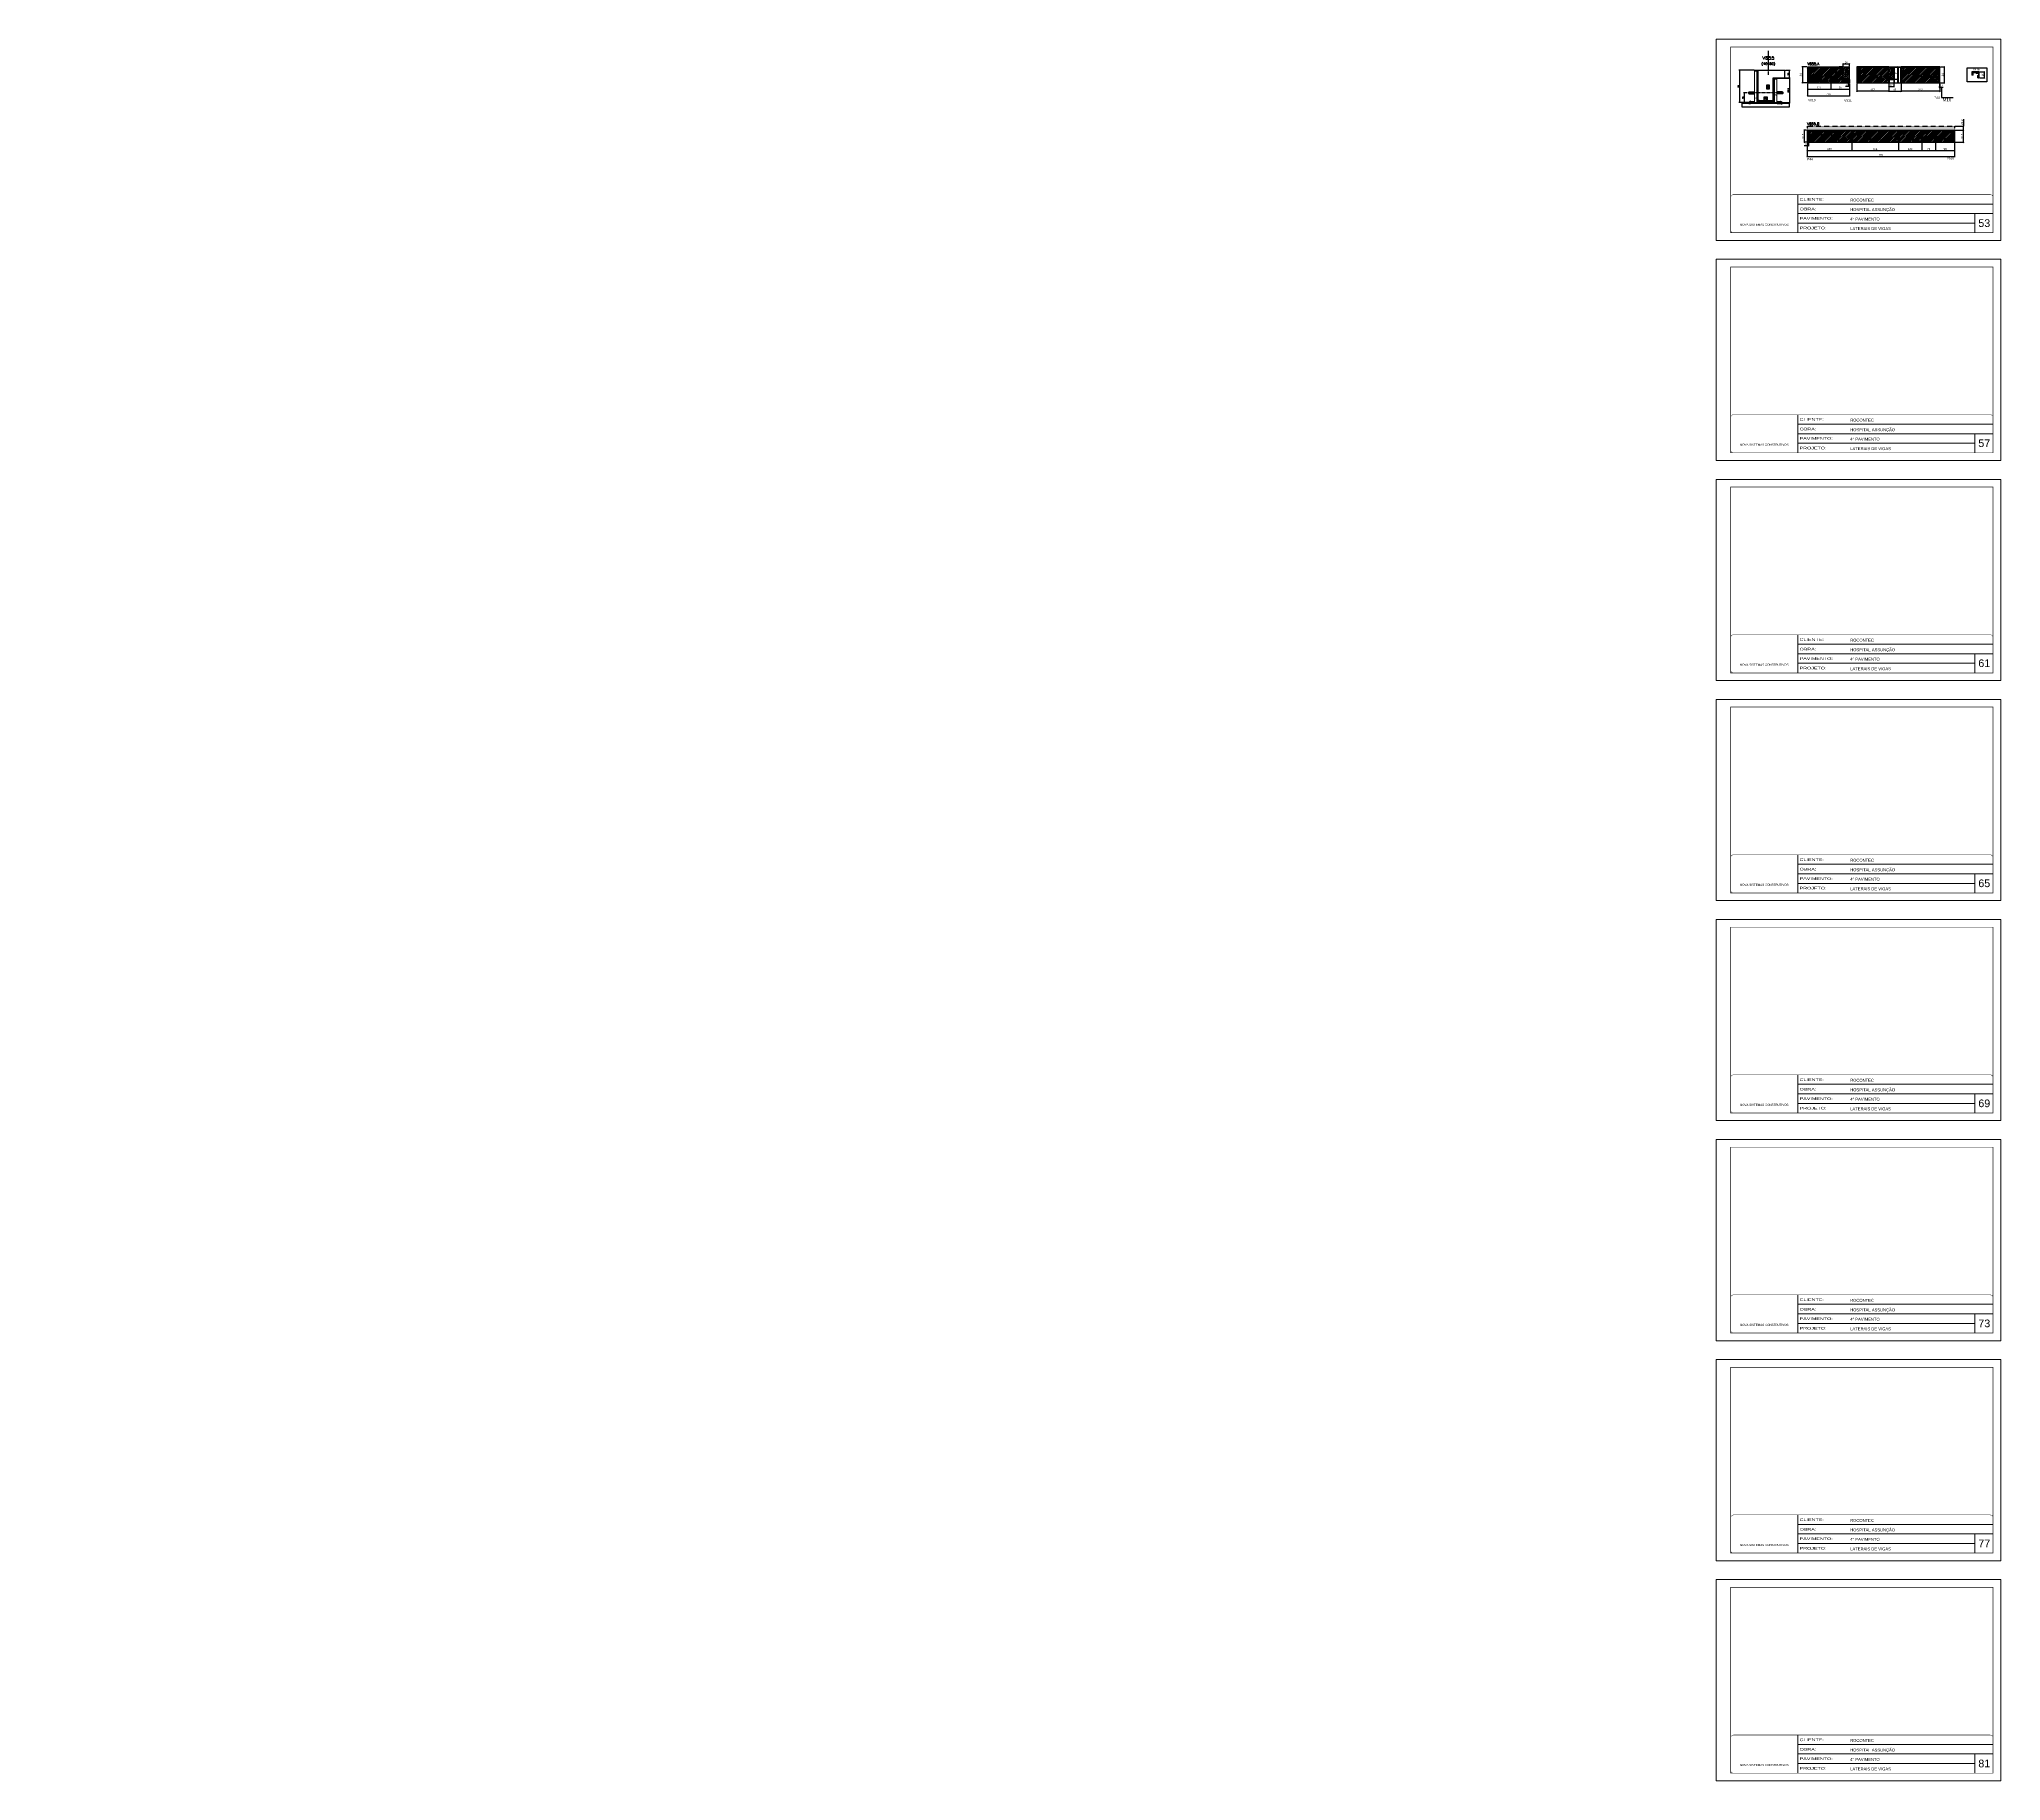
# Model space of a CAD drawing. Extents: x -20960 to -5926, y -2106 to 21915.
# Drawn here: x -20960 to -10722, y -2106 to 6984 of the extents above; entities that cross this region are included whole.
import ezdxf
from ezdxf.enums import TextEntityAlignment as Align

# ---------------------------------------------------------------- set-up
doc = ezdxf.new("R2010")
doc.units = 0
for name, pattern in [('CONTINUO', [0]), ('DASHED', [0.75, 0.5, -0.25]), ('HIDDEN', [0.375, 0.25, -0.125])]:
    doc.linetypes.add(name, pattern=pattern)
for name, color, linetype in [('5', 5, 'Continuous'), ('barrote', 251, 'Continuous'), ('COTA', 241, 'Continuous'), ('Cota Seção (2x)', 4, 'Continuous'), ('detalhes', 4, 'Continuous'), ('NOMENCLATURA', 7, 'Continuous'), ('Painéis', 200, 'Continuous'), ('presilha', 1, 'Continuous'), ('Reaproveitamento', 251, 'Continuous'), ('SARR_2.2x7', 40, 'Continuous'), ('SARR_3.5x7', 81, 'Continuous'), ('TENSOR', 3, 'Continuous'), ('texto', 7, 'Continuous'), ('Texto de Titulo', 7, 'Continuous'), ('Texto Qtd Sarr', 242, 'Continuous')]:
    doc.layers.add(name, color=color, linetype=linetype)
for name, color, linetype, lineweight in [('CARIMBO', 255, 'Continuous', 9), ('CONCRETO', 251, 'Continuous', 25), ('Folhas', 255, 'Continuous', 9), ('Hachura', 251, 'Continuous', 9), ('Madeira', 126, 'Continuous', 18), ('Sarr 2.2x7', 40, 'Continuous', 9), ('SARRAFO DE PRESSAO', 251, 'DASHED', 9), ('SCO-___-LAJ', 2, 'Continuous', 0), ('Texto Seção', 7, 'Continuous', 15)]:
    doc.layers.add(name, color=color, linetype=linetype, lineweight=lineweight)
doc.styles.add('ARIAL', font='arial.ttf')
doc.styles.add('COTA TECNICA', font='techl___.ttf', dxfattribs={"height": 10})
doc.styles.add('COTA TECNICA-50', font='techl___.ttf', dxfattribs={"height": 9})
doc.styles.add('REGUA-120', font='ROMANS.shx', dxfattribs={"height": 15})
doc.styles.add('Romans', font='romans.shx')
doc.styles.get("Standard").update_dxf_attribs({"font": 'arial.ttf'})
doc.styles.add('TECNICA', font='techb___.ttf', dxfattribs={"height": 10})
doc.styles.add('Tecnologia', font='')
doc.styles.get('Tecnologia').set_extended_font_data('Forgotten Futurist')
doc.dimstyles.new('COTA PAINEL-50', dxfattribs={"dimtxt": 9, "dimasz": 3, "dimexe": 3, "dimexo": 3, "dimgap": 3, "dimtad": 1, "dimdec": 1, "dimzin": 12, "dimdsep": 46, "dimtxsty": 'COTA TECNICA-50', "dimblk1": 'OBLIQUE', "dimblk2": 'OBLIQUE', "dimsah": 1, "dimcen": 0.9, "dimclrd": 4, "dimclre": 4, "dimclrt": 240, "dimadec": 1, "dimazin": 3, "dimtfac": 1, "dimtdec": 1, "dimtmove": 0, "dimatfit": 3, "dimfxl": 1, "dimtolj": 1, "dimtzin": 12, "dimarcsym": 0})
doc.dimstyles.new('Cota Seção (2x)', dxfattribs={"dimtxt": 7, "dimasz": 5, "dimexe": 3, "dimexo": 3, "dimgap": 2, "dimtad": 3, "dimdec": 1, "dimlfac": 0.5, "dimzin": 12, "dimdsep": 46, "dimtxsty": 'Romans', "dimblk": 'ARCHTICK', "dimcen": 0, "dimclrd": 4, "dimclre": 4, "dimclrt": 1, "dimadec": 1, "dimazin": 3, "dimtfac": 1, "dimtdec": 1, "dimtmove": 0, "dimatfit": 3, "dimldrblk": 'OBLIQUE', "dimfxl": 1, "dimtolj": 1, "dimtzin": 12, "dimarcsym": 0})
doc.dimstyles.new('Cota Seção interna', dxfattribs={"dimtxt": 7, "dimasz": 6, "dimexe": 0.18, "dimexo": 2, "dimgap": -4, "dimtad": 3, "dimdec": 1, "dimlfac": 0.5, "dimzin": 12, "dimdsep": 46, "dimtxsty": 'Romans', "dimblk": 'ARCHTICK', "dimcen": 0.09, "dimse1": 1, "dimse2": 1, "dimsd1": 1, "dimsd2": 1, "dimclrd": 180, "dimclre": 5, "dimclrt": 1, "dimadec": 0, "dimazin": 3, "dimtfac": 1, "dimtdec": 1, "dimtofl": 0, "dimtmove": 0, "dimatfit": 3, "dimldrblk": 'ARCHTICK', "dimfxl": 1, "dimtolj": 1, "dimtzin": 0, "dimarcsym": 0})
doc.dimstyles.new('PAINEL', dxfattribs={"dimtxt": 10, "dimasz": 3, "dimexe": 3, "dimexo": 3, "dimgap": 3, "dimtad": 1, "dimdec": 1, "dimzin": 12, "dimdsep": 46, "dimtxsty": 'COTA TECNICA', "dimblk1": 'OBLIQUE', "dimblk2": 'OBLIQUE', "dimsah": 1, "dimcen": 0.9, "dimclrd": 4, "dimclre": 4, "dimclrt": 240, "dimadec": 1, "dimazin": 3, "dimtfac": 1, "dimtdec": 1, "dimtmove": 0, "dimatfit": 3, "dimfxl": 1, "dimtolj": 1, "dimtzin": 12, "dimarcsym": 0})
pattern_1 = [(45, (6116.408, 8879.582), (-4.490128, 4.490128), [])]

# ---------------------------------------------------------------- blocks, each defined once
blk = doc.blocks.new('9999999999')
at = {"color": 30, "linetype": 'CONTINUO'}
for p, q in [((98565, 34230), (98565, 34429)), ((98565, 34380), (99584, 34380)), ((98565, 34330), (99488, 34330)), ((99584, 34330), (99488, 34330)), ((99488, 34330), (99488, 34230)), ((98565, 34280), (99488, 34280))]:
    blk.add_line(p, q, dxfattribs=at)
at = {"color": 30, "linetype": 'CONTINUO', "const_width": 2}
blk.add_lwpolyline([(99584, 34230), (99584, 34414, 0.414214), (99569, 34429), (98229, 34429, 0.414214), (98214, 34414), (98214, 34245, 0.414214), (98229, 34230), (99584, 34230)], format="xyb", dxfattribs=at)
at = {"layer": 'Folhas'}
blk.add_lwpolyline([(98139, 34190), (99624, 34190), (99624, 35240), (98139, 35240)], close=True, dxfattribs=at)
at = {"layer": 'Folhas', "color": 30, "const_width": 3}
blk.add_lwpolyline([(98214, 34230), (99584, 34230), (99584, 35200), (98214, 35200)], close=True, dxfattribs=at)
at = {"color": 7, "linetype": 'Continuous', "ltscale": 5, "style": 'ARIAL'}
for s, height, p in [('ROCONTEC', 15.5, (98838, 34393)), ('4° PAVIMENTO', 15.48, (98838, 34294)), ('HOSPITAL ASSUNÇÃO', 15.48, (98838, 34343)), ('NOVA SISTEMAS CONSTRUTIVOS', 11.06, (98263, 34267)), ('LATERAIS DE VIGAS', 15.48, (98838, 34244))]:
    blk.add_text(s, height=height, dxfattribs=at).set_placement(p)
at = {"layer": 'Folhas', "color": 7, "style": 'Tecnologia', "width": 1.5}
for s, p in [('CLIENTE:', (98574, 34397)), ('OBRA:', (98574, 34347)), ('PAVIMENTO:', (98574, 34298)), ('PROJETO:', (98574, 34248))]:
    blk.add_text(s, height=14, dxfattribs=at).set_placement(p)
blk = doc.blocks.new('*D1901')
at = {"layer": 'Cota Seção (2x)', "color": 180, "lineweight": -2, "transparency": 16777216}
for p, q in [((-11929, 6744), (-11944, 6744)), ((-11944, 6744), (-11944, 6725)), ((-11944, 6725), (-11929, 6725)), ((-11929, 6725), (-11929, 6744))]:
    blk.add_line(p, q, dxfattribs=at)
at = {"layer": 'Defpoints', "color": 0, "transparency": 16777216}
for p in [(-11989, 6822), (-11925, 6822), (-11989, 6662)]:
    blk.add_point(p, dxfattribs=at)
at = {"layer": 'Cota Seção (2x)', "color": 1, "transparency": 16777216, "insert": (-11937, 6734), "char_height": 7, "attachment_point": 5, "rotation": 90, "style": 'Romans'}
blk.add_mtext('\\A1;80', dxfattribs=at)
blk = doc.blocks.new('_ArchTick')
at = {"color": 0, "linetype": 'ByBlock', "const_width": 0.15}
blk.add_lwpolyline([(-0.5, -0.5), (0.5, 0.5)], dxfattribs=at)
blk = doc.blocks.new('PRESILHA METÁLICA 1')
at = {"layer": 'presilha'}
for p, q in [((0, 13), (6, 13)), ((0, 13), (0, 0)), ((6, 0), (0, 0)), ((6, 15), (7, 15)), ((6, -3), (6, 15)), ((6, 13), (6, 0)), ((7, 11), (7, 20)), ((7, 15), (7, -3)), ((38, 4), (7, 4)), ((12, 21), (9, 21)), ((9, 12), (9, 19)), ((12, 19), (10, 19)), ((38, 11), (10, 11)), ((12, 21), (12, 19)), ((38, 11), (38, 4)), ((7, -3), (6, -3))]:
    blk.add_line(p, q, dxfattribs=at)
for centre, radius, start, end in [((9, 20), 1.14, 90, 180), ((10, 19), 0.57, 90, 180), ((10, 12), 0.57, 180, 270)]:
    blk.add_arc(centre, radius, start, end, dxfattribs=at)
blk = doc.blocks.new('*D1902')
at = {"layer": 'Cota Seção (2x)', "color": 180, "lineweight": -2, "transparency": 16777216}
for p, q in [((-11940, 6681), (-11959, 6681)), ((-11959, 6681), (-11959, 6666)), ((-11959, 6666), (-11940, 6666)), ((-11940, 6666), (-11940, 6681))]:
    blk.add_line(p, q, dxfattribs=at)
at = {"layer": 'Defpoints', "color": 0, "transparency": 16777216}
for p in [(-11989, 6662), (-11989, 6654), (-11909, 6654)]:
    blk.add_point(p, dxfattribs=at)
at = {"layer": 'Cota Seção (2x)', "color": 1, "transparency": 16777216, "insert": (-11949, 6674), "char_height": 7, "attachment_point": 5, "style": 'Romans'}
blk.add_mtext('\\A1;40', dxfattribs=at)
blk = doc.blocks.new('*D1903')
at = {"layer": 'COTA', "color": 4, "lineweight": -2, "transparency": 16777216}
for p, q in [((-11888, 6780), (-11822, 6780)), ((-11825, 6780), (-11825, 6654)), ((-11888, 6654), (-11822, 6654))]:
    blk.add_line(p, q, dxfattribs=at)
at = {"layer": 'Defpoints', "color": 0, "transparency": 16777216}
for p in [(-11891, 6780), (-11891, 6654), (-11825, 6654)]:
    blk.add_point(p, dxfattribs=at)
at = {"layer": 'COTA', "color": 4, "lineweight": -2, "transparency": 16777216, "xscale": 5, "yscale": 5, "zscale": 5}
for p, rotation in [((-11825, 6780), 90), ((-11825, 6654), 270)]:
    blk.add_blockref('_ArchTick', p, dxfattribs=dict(at, rotation=rotation))
at = {"layer": 'COTA', "color": 1, "transparency": 16777216, "insert": (-11830, 6717), "char_height": 7, "attachment_point": 5, "rotation": 90, "style": 'Romans'}
blk.add_mtext('\\A1;62.8', dxfattribs=at)
blk = doc.blocks.new('_Oblique')
at = {"color": 0, "linetype": 'ByBlock', "lineweight": -2}
blk.add_line((-0.5, -0.5), (0.5, 0.5), dxfattribs=at)
blk = doc.blocks.new('*D1904')
at = {"layer": 'COTA', "color": 4, "lineweight": -2, "transparency": 16777216}
for p, q in [((-12046, 6704), (-12064, 6704)), ((-12061, 6704), (-12061, 6654)), ((-12046, 6654), (-12064, 6654))]:
    blk.add_line(p, q, dxfattribs=at)
at = {"layer": 'Defpoints', "color": 0, "transparency": 16777216}
for p in [(-12043, 6704), (-12061, 6654), (-12043, 6654)]:
    blk.add_point(p, dxfattribs=at)
at = {"layer": 'COTA', "color": 4, "lineweight": -2, "transparency": 16777216, "xscale": 5, "yscale": 5, "zscale": 5}
for p, rotation in [((-12061, 6704), 90), ((-12061, 6654), 270)]:
    blk.add_blockref('_ArchTick', p, dxfattribs=dict(at, rotation=rotation))
at = {"layer": 'COTA', "color": 1, "transparency": 16777216, "insert": (-12067, 6679), "char_height": 7, "attachment_point": 5, "rotation": 90, "style": 'Romans'}
blk.add_mtext('\\A1;25', dxfattribs=at)
blk = doc.blocks.new('titulo1')
at = {"layer": 'Defpoints', "color": 252, "linetype": 'HIDDEN', "ltscale": 2}
blk.add_line((0, 0), (0, 125), dxfattribs=at)
at = {"layer": 'Defpoints', "style": 'Romans', "oblique": 15}
blk.add_attdef('FOLHA', text='', height=10, dxfattribs=at).set_placement((0, 16), align=Align.MIDDLE_CENTER)
at = {"layer": 'Texto Qtd Sarr', "color": 3, "style": 'Romans', "oblique": 15}
for tag, height, p in [('TITULO', 17, (0, 71)), ('SEÇÃO', 12, (0, 42))]:
    blk.add_attdef(tag, text='', height=height, dxfattribs=at).set_placement(p, align=Align.MIDDLE_CENTER)
blk = doc.blocks.new('*D1940')
at = {"layer": 'COTA', "color": 4, "lineweight": -2, "transparency": 16777216}
for p, q in [((-11846, 6822), (-11822, 6822)), ((-11846, 6782), (-11822, 6782)), ((-11825, 6782), (-11825, 6822))]:
    blk.add_line(p, q, dxfattribs=at)
at = {"layer": 'Defpoints', "color": 0, "transparency": 16777216}
for p in [(-11849, 6822), (-11849, 6782), (-11825, 6822)]:
    blk.add_point(p, dxfattribs=at)
at = {"layer": 'COTA', "color": 4, "lineweight": -2, "transparency": 16777216, "xscale": 5, "yscale": 5, "zscale": 5}
for p, rotation in [((-11825, 6822), 90), ((-11825, 6782), 270)]:
    blk.add_blockref('_ArchTick', p, dxfattribs=dict(at, rotation=rotation))
at = {"layer": 'COTA', "color": 1, "transparency": 16777216, "insert": (-11830, 6802), "char_height": 7, "attachment_point": 5, "rotation": 90, "style": 'Romans'}
blk.add_mtext('\\A1;20', dxfattribs=at)
blk = doc.blocks.new('*D1941')
at = {"layer": 'COTA', "color": 4, "lineweight": -2, "transparency": 16777216}
for p, q in [((-12010, 6822), (-12089, 6822)), ((-12086, 6822), (-12086, 6654)), ((-12010, 6654), (-12089, 6654))]:
    blk.add_line(p, q, dxfattribs=at)
at = {"layer": 'Defpoints', "color": 0, "transparency": 16777216}
for p in [(-12007, 6822), (-12086, 6654), (-12007, 6654)]:
    blk.add_point(p, dxfattribs=at)
at = {"layer": 'COTA', "color": 4, "lineweight": -2, "transparency": 16777216, "xscale": 5, "yscale": 5, "zscale": 5}
for p, rotation in [((-12086, 6822), 90), ((-12086, 6654), 270)]:
    blk.add_blockref('_ArchTick', p, dxfattribs=dict(at, rotation=rotation))
at = {"layer": 'COTA', "color": 1, "transparency": 16777216, "insert": (-12091, 6738), "char_height": 7, "attachment_point": 5, "rotation": 90, "style": 'Romans'}
blk.add_mtext('\\A1;84', dxfattribs=at)
blk = doc.blocks.new('*D1942')
at = {"layer": 'COTA', "color": 4, "lineweight": -2, "ltscale": 25, "transparency": 16777216}
for p, q in [((-11731, 6753), (-11731, 6721)), ((-11731, 6724), (-11609, 6724)), ((-11609, 6753), (-11609, 6721))]:
    blk.add_line(p, q, dxfattribs=at)
at = {"layer": 'Defpoints', "color": 0, "ltscale": 25, "transparency": 16777216}
for p in [(-11731, 6756), (-11609, 6756), (-11609, 6724)]:
    blk.add_point(p, dxfattribs=at)
at = {"layer": 'COTA', "color": 4, "lineweight": -2, "ltscale": 25, "transparency": 16777216, "xscale": 3, "yscale": 3, "zscale": 3, "rotation": 180}
blk.add_blockref('_Oblique', (-11731, 6724), dxfattribs=at)
at = {"layer": 'COTA', "color": 4, "lineweight": -2, "ltscale": 25, "transparency": 16777216, "xscale": 3, "yscale": 3, "zscale": 3}
blk.add_blockref('_Oblique', (-11609, 6724), dxfattribs=at)
at = {"layer": 'COTA', "color": 240, "ltscale": 25, "transparency": 16777216, "insert": (-11670, 6732), "char_height": 10, "attachment_point": 5, "style": 'COTA TECNICA'}
blk.add_mtext('\\A1;122', dxfattribs=at)
blk = doc.blocks.new('*D1943')
at = {"layer": 'COTA', "color": 4, "lineweight": -2, "ltscale": 25, "transparency": 16777216}
for p, q in [((-11609, 6753), (-11609, 6721)), ((-11609, 6724), (-11511, 6724)), ((-11511, 6753), (-11511, 6721))]:
    blk.add_line(p, q, dxfattribs=at)
at = {"layer": 'Defpoints', "color": 0, "ltscale": 25, "transparency": 16777216}
for p in [(-11609, 6756), (-11511, 6756), (-11511, 6724)]:
    blk.add_point(p, dxfattribs=at)
at = {"layer": 'COTA', "color": 4, "lineweight": -2, "ltscale": 25, "transparency": 16777216, "xscale": 3, "yscale": 3, "zscale": 3, "rotation": 180}
blk.add_blockref('_Oblique', (-11609, 6724), dxfattribs=at)
at = {"layer": 'COTA', "color": 4, "lineweight": -2, "ltscale": 25, "transparency": 16777216, "xscale": 3, "yscale": 3, "zscale": 3}
blk.add_blockref('_Oblique', (-11511, 6724), dxfattribs=at)
at = {"layer": 'COTA', "color": 240, "ltscale": 25, "transparency": 16777216, "insert": (-11560, 6732), "char_height": 10, "attachment_point": 5, "style": 'COTA TECNICA'}
blk.add_mtext('\\A1;98', dxfattribs=at)
blk = doc.blocks.new('*D1905')
at = {"layer": 'COTA', "color": 4, "linetype": 'ByBlock', "lineweight": -2, "transparency": 16777216}
for p, q in [((-11242, 6753), (-11242, 6709)), ((-11040, 6712), (-11242, 6712)), ((-11040, 6753), (-11040, 6709))]:
    blk.add_line(p, q, dxfattribs=at)
at = {"layer": 'Defpoints', "color": 0, "linetype": 'ByBlock', "transparency": 16777216}
for p in [(-11242, 6756), (-11242, 6712), (-11040, 6756)]:
    blk.add_point(p, dxfattribs=at)
at = {"layer": 'COTA', "color": 4, "linetype": 'ByBlock', "lineweight": -2, "transparency": 16777216, "xscale": 3, "yscale": 3, "zscale": 3, "rotation": 180}
blk.add_blockref('_Oblique', (-11242, 6712), dxfattribs=at)
at = {"layer": 'COTA', "color": 4, "linetype": 'ByBlock', "lineweight": -2, "transparency": 16777216, "xscale": 3, "yscale": 3, "zscale": 3}
blk.add_blockref('_Oblique', (-11040, 6712), dxfattribs=at)
at = {"layer": 'COTA', "color": 240, "linetype": 'ByBlock', "transparency": 16777216, "insert": (-11141, 6720), "char_height": 10, "attachment_point": 5, "style": 'COTA TECNICA'}
blk.add_mtext('\\A1;202', dxfattribs=at)
blk = doc.blocks.new('*D1906')
at = {"layer": 'COTA', "color": 4, "linetype": 'ByBlock', "lineweight": -2, "transparency": 16777216}
for p, q in [((-11474, 6753), (-11474, 6709)), ((-11307, 6712), (-11474, 6712)), ((-11307, 6753), (-11307, 6709))]:
    blk.add_line(p, q, dxfattribs=at)
at = {"layer": 'Defpoints', "color": 0, "linetype": 'ByBlock', "transparency": 16777216}
for p in [(-11474, 6756), (-11474, 6712), (-11307, 6756)]:
    blk.add_point(p, dxfattribs=at)
at = {"layer": 'COTA', "color": 4, "linetype": 'ByBlock', "lineweight": -2, "transparency": 16777216, "xscale": 3, "yscale": 3, "zscale": 3}
for p, rotation in [((-11474, 6712), 179.9999999999177), ((-11307, 6712), 359.9999999999176)]:
    blk.add_blockref('_Oblique', p, dxfattribs=dict(at, rotation=rotation))
at = {"layer": 'COTA', "color": 240, "linetype": 'ByBlock', "transparency": 16777216, "insert": (-11391, 6720), "char_height": 10, "attachment_point": 5, "style": 'COTA TECNICA'}
blk.add_mtext('\\A1;167', dxfattribs=at)
blk = doc.blocks.new('*D1907')
at = {"layer": 'COTA', "color": 4, "linetype": 'ByBlock', "lineweight": -2, "transparency": 16777216}
for p, q in [((-11037, 6840), (-11014, 6840)), ((-11017, 6840), (-11017, 6756)), ((-11037, 6756), (-11014, 6756))]:
    blk.add_line(p, q, dxfattribs=at)
at = {"layer": 'Defpoints', "color": 0, "linetype": 'ByBlock', "transparency": 16777216}
for p in [(-11040, 6840), (-11040, 6756), (-11017, 6756)]:
    blk.add_point(p, dxfattribs=at)
at = {"layer": 'COTA', "color": 4, "linetype": 'ByBlock', "lineweight": -2, "transparency": 16777216, "xscale": 3, "yscale": 3, "zscale": 3}
for p, rotation in [((-11017, 6840), 90), ((-11017, 6756), 270)]:
    blk.add_blockref('_Oblique', p, dxfattribs=dict(at, rotation=rotation))
at = {"layer": 'COTA', "color": 240, "linetype": 'ByBlock', "transparency": 16777216, "insert": (-11025, 6798), "char_height": 10, "attachment_point": 5, "rotation": 90, "style": 'COTA TECNICA'}
blk.add_mtext('\\A1;84', dxfattribs=at)
blk = doc.blocks.new('*D1944')
at = {"layer": 'COTA', "color": 4, "lineweight": -2, "transparency": 16777216}
for p, q in [((-11042, 6733), (-11045, 6733)), ((-11042, 6753), (-11042, 6730)), ((-11042, 6733), (-11040, 6733)), ((-11040, 6753), (-11040, 6730)), ((-11040, 6733), (-11022, 6733))]:
    blk.add_line(p, q, dxfattribs=at)
at = {"layer": 'Defpoints', "color": 0, "transparency": 16777216}
for p in [(-11042, 6756), (-11040, 6756), (-11040, 6733)]:
    blk.add_point(p, dxfattribs=at)
at = {"layer": 'COTA', "color": 4, "lineweight": -2, "transparency": 16777216, "xscale": 3, "yscale": 3, "zscale": 3}
blk.add_blockref('_Oblique', (-11042, 6733), dxfattribs=at)
at = {"layer": 'COTA', "color": 4, "lineweight": -2, "transparency": 16777216, "xscale": 3, "yscale": 3, "zscale": 3, "rotation": 180}
blk.add_blockref('_Oblique', (-11040, 6733), dxfattribs=at)
at = {"layer": 'COTA', "color": 240, "transparency": 16777216, "insert": (-11028, 6741), "char_height": 10, "attachment_point": 5, "style": 'COTA TECNICA'}
blk.add_mtext('\\A1;2', dxfattribs=at)
blk = doc.blocks.new('*D1945')
at = {"layer": 'Defpoints', "color": 0, "linetype": 'ByBlock', "transparency": 16777216}
for p in [(-10834, 6814), (-10834, 6782), (-10808, 6782)]:
    blk.add_point(p, dxfattribs=at)
at = {"layer": 'Sarr 2.2x7', "color": 4, "linetype": 'ByBlock', "lineweight": -2, "transparency": 16777216}
for p, q in [((-10831, 6814), (-10805, 6814)), ((-10831, 6782), (-10805, 6782)), ((-10808, 6814), (-10808, 6782))]:
    blk.add_line(p, q, dxfattribs=at)
at = {"layer": 'Sarr 2.2x7', "color": 4, "linetype": 'ByBlock', "lineweight": -2, "transparency": 16777216, "xscale": 3, "yscale": 3, "zscale": 3}
for p, rotation in [((-10808, 6814), 90), ((-10808, 6782), 270)]:
    blk.add_blockref('_Oblique', p, dxfattribs=dict(at, rotation=rotation))
at = {"layer": 'Sarr 2.2x7', "color": 240, "linetype": 'ByBlock', "transparency": 16777216, "insert": (-10816, 6798), "char_height": 10, "attachment_point": 5, "rotation": 90, "style": 'COTA TECNICA'}
blk.add_mtext('\\A1;16', dxfattribs=at)
blk = doc.blocks.new('*D1946')
at = {"layer": 'COTA', "color": 4, "lineweight": -2, "ltscale": 25, "transparency": 16777216}
for p, q in [((-11733, 6428), (-11748, 6428)), ((-11733, 6443), (-11733, 6425)), ((-11726, 6428), (-11733, 6428)), ((-11726, 6443), (-11726, 6425))]:
    blk.add_line(p, q, dxfattribs=at)
at = {"layer": 'Defpoints', "color": 0, "ltscale": 25, "transparency": 16777216}
for p in [(-11733, 6446), (-11733, 6428), (-11726, 6446)]:
    blk.add_point(p, dxfattribs=at)
at = {"layer": 'COTA', "color": 4, "lineweight": -2, "ltscale": 25, "transparency": 16777216, "xscale": 3, "yscale": 3, "zscale": 3, "rotation": 180}
blk.add_blockref('_Oblique', (-11733, 6428), dxfattribs=at)
at = {"layer": 'COTA', "color": 4, "lineweight": -2, "ltscale": 25, "transparency": 16777216, "xscale": 3, "yscale": 3, "zscale": 3}
blk.add_blockref('_Oblique', (-11726, 6428), dxfattribs=at)
at = {"layer": 'COTA', "color": 240, "ltscale": 25, "transparency": 16777216, "insert": (-11742, 6436), "char_height": 10, "attachment_point": 5, "style": 'COTA TECNICA'}
blk.add_mtext('\\A1;7', dxfattribs=at)
blk = doc.blocks.new('*D1947')
at = {"layer": 'COTA', "color": 4, "lineweight": -2, "ltscale": 25, "transparency": 16777216}
for p, q in [((-10961, 6509), (-10914, 6509)), ((-10917, 6446), (-10917, 6509)), ((-10961, 6446), (-10914, 6446))]:
    blk.add_line(p, q, dxfattribs=at)
at = {"layer": 'Defpoints', "color": 0, "ltscale": 25, "transparency": 16777216}
for p in [(-10964, 6509), (-10917, 6509), (-10964, 6446)]:
    blk.add_point(p, dxfattribs=at)
at = {"layer": 'COTA', "color": 4, "lineweight": -2, "ltscale": 25, "transparency": 16777216, "xscale": 3, "yscale": 3, "zscale": 3}
for p, rotation in [((-10917, 6509), 90), ((-10917, 6446), 270)]:
    blk.add_blockref('_Oblique', p, dxfattribs=dict(at, rotation=rotation))
at = {"layer": 'COTA', "color": 240, "ltscale": 25, "transparency": 16777216, "insert": (-10925, 6477), "char_height": 10, "attachment_point": 5, "rotation": 90, "style": 'COTA TECNICA'}
blk.add_mtext('\\A1;62.8', dxfattribs=at)
blk = doc.blocks.new('*D1948')
at = {"layer": 'COTA', "color": 4, "lineweight": -2, "ltscale": 25, "transparency": 16777216}
for p, q in [((-10917, 6566), (-10917, 6530)), ((-10961, 6530), (-10914, 6530)), ((-10961, 6509), (-10914, 6509)), ((-10917, 6509), (-10917, 6530))]:
    blk.add_line(p, q, dxfattribs=at)
at = {"layer": 'Defpoints', "color": 0, "ltscale": 25, "transparency": 16777216}
for p in [(-10964, 6530), (-10964, 6509), (-10917, 6530)]:
    blk.add_point(p, dxfattribs=at)
at = {"layer": 'COTA', "color": 4, "lineweight": -2, "ltscale": 25, "transparency": 16777216, "xscale": 3, "yscale": 3, "zscale": 3}
for p, rotation in [((-10917, 6530), 90), ((-10917, 6509), 270)]:
    blk.add_blockref('_Oblique', p, dxfattribs=dict(at, rotation=rotation))
at = {"layer": 'COTA', "color": 240, "ltscale": 25, "transparency": 16777216, "insert": (-10925, 6551), "char_height": 10, "attachment_point": 5, "rotation": 90, "style": 'COTA TECNICA'}
blk.add_mtext('\\A1;21.2', dxfattribs=at)
blk = doc.blocks.new('*D1949')
at = {"layer": 'COTA', "color": 4, "lineweight": -2, "ltscale": 25, "transparency": 16777216}
for p, q in [((-11733, 6443), (-11733, 6400)), ((-11733, 6403), (-11500, 6403)), ((-11500, 6443), (-11500, 6400))]:
    blk.add_line(p, q, dxfattribs=at)
at = {"layer": 'Defpoints', "color": 0, "ltscale": 25, "transparency": 16777216}
for p in [(-11733, 6446), (-11500, 6446), (-11500, 6403)]:
    blk.add_point(p, dxfattribs=at)
at = {"layer": 'COTA', "color": 4, "lineweight": -2, "ltscale": 25, "transparency": 16777216, "xscale": 3, "yscale": 3, "zscale": 3, "rotation": 180}
blk.add_blockref('_Oblique', (-11733, 6403), dxfattribs=at)
at = {"layer": 'COTA', "color": 4, "lineweight": -2, "ltscale": 25, "transparency": 16777216, "xscale": 3, "yscale": 3, "zscale": 3}
blk.add_blockref('_Oblique', (-11500, 6403), dxfattribs=at)
at = {"layer": 'COTA', "color": 240, "ltscale": 25, "transparency": 16777216, "insert": (-11616, 6411), "char_height": 10, "attachment_point": 5, "style": 'COTA TECNICA'}
blk.add_mtext('\\A1;233', dxfattribs=at)
blk = doc.blocks.new('*D1950')
at = {"layer": 'COTA', "color": 4, "lineweight": -2, "ltscale": 25, "transparency": 16777216}
for p, q in [((-11500, 6443), (-11500, 6400)), ((-11500, 6403), (-11256, 6403)), ((-11256, 6443), (-11256, 6400))]:
    blk.add_line(p, q, dxfattribs=at)
at = {"layer": 'Defpoints', "color": 0, "ltscale": 25, "transparency": 16777216}
for p in [(-11500, 6446), (-11256, 6446), (-11256, 6403)]:
    blk.add_point(p, dxfattribs=at)
at = {"layer": 'COTA', "color": 4, "lineweight": -2, "ltscale": 25, "transparency": 16777216, "xscale": 3, "yscale": 3, "zscale": 3, "rotation": 180}
blk.add_blockref('_Oblique', (-11500, 6403), dxfattribs=at)
at = {"layer": 'COTA', "color": 4, "lineweight": -2, "ltscale": 25, "transparency": 16777216, "xscale": 3, "yscale": 3, "zscale": 3}
blk.add_blockref('_Oblique', (-11256, 6403), dxfattribs=at)
at = {"layer": 'COTA', "color": 240, "ltscale": 25, "transparency": 16777216, "insert": (-11378, 6411), "char_height": 10, "attachment_point": 5, "style": 'COTA TECNICA'}
blk.add_mtext('\\A1;244', dxfattribs=at)
blk = doc.blocks.new('*D1951')
at = {"layer": 'COTA', "color": 4, "lineweight": -2, "ltscale": 25, "transparency": 16777216}
for p, q in [((-11256, 6443), (-11256, 6400)), ((-11256, 6403), (-11134, 6403)), ((-11134, 6443), (-11134, 6400))]:
    blk.add_line(p, q, dxfattribs=at)
at = {"layer": 'Defpoints', "color": 0, "ltscale": 25, "transparency": 16777216}
for p in [(-11256, 6446), (-11134, 6446), (-11134, 6403)]:
    blk.add_point(p, dxfattribs=at)
at = {"layer": 'COTA', "color": 4, "lineweight": -2, "ltscale": 25, "transparency": 16777216, "xscale": 3, "yscale": 3, "zscale": 3, "rotation": 180}
blk.add_blockref('_Oblique', (-11256, 6403), dxfattribs=at)
at = {"layer": 'COTA', "color": 4, "lineweight": -2, "ltscale": 25, "transparency": 16777216, "xscale": 3, "yscale": 3, "zscale": 3}
blk.add_blockref('_Oblique', (-11134, 6403), dxfattribs=at)
at = {"layer": 'COTA', "color": 240, "ltscale": 25, "transparency": 16777216, "insert": (-11195, 6411), "char_height": 10, "attachment_point": 5, "style": 'COTA TECNICA'}
blk.add_mtext('\\A1;122', dxfattribs=at)
blk = doc.blocks.new('*D1952')
at = {"layer": 'COTA', "color": 4, "lineweight": -2, "ltscale": 25, "transparency": 16777216}
for p, q in [((-11134, 6443), (-11134, 6400)), ((-11134, 6403), (-11062, 6403)), ((-11062, 6443), (-11062, 6400))]:
    blk.add_line(p, q, dxfattribs=at)
at = {"layer": 'Defpoints', "color": 0, "ltscale": 25, "transparency": 16777216}
for p in [(-11134, 6446), (-11062, 6446), (-11062, 6403)]:
    blk.add_point(p, dxfattribs=at)
at = {"layer": 'COTA', "color": 4, "lineweight": -2, "ltscale": 25, "transparency": 16777216, "xscale": 3, "yscale": 3, "zscale": 3, "rotation": 180}
blk.add_blockref('_Oblique', (-11134, 6403), dxfattribs=at)
at = {"layer": 'COTA', "color": 4, "lineweight": -2, "ltscale": 25, "transparency": 16777216, "xscale": 3, "yscale": 3, "zscale": 3}
blk.add_blockref('_Oblique', (-11062, 6403), dxfattribs=at)
at = {"layer": 'COTA', "color": 240, "ltscale": 25, "transparency": 16777216, "insert": (-11098, 6411), "char_height": 10, "attachment_point": 5, "style": 'COTA TECNICA'}
blk.add_mtext('\\A1;72', dxfattribs=at)
blk = doc.blocks.new('*D1953')
at = {"layer": 'COTA', "color": 4, "lineweight": -2, "ltscale": 25, "transparency": 16777216}
for p, q in [((-11062, 6443), (-11062, 6400)), ((-11062, 6403), (-10964, 6403)), ((-10964, 6443), (-10964, 6400))]:
    blk.add_line(p, q, dxfattribs=at)
at = {"layer": 'Defpoints', "color": 0, "ltscale": 25, "transparency": 16777216}
for p in [(-11062, 6446), (-10964, 6446), (-10964, 6403)]:
    blk.add_point(p, dxfattribs=at)
at = {"layer": 'COTA', "color": 4, "lineweight": -2, "ltscale": 25, "transparency": 16777216, "xscale": 3, "yscale": 3, "zscale": 3, "rotation": 180}
blk.add_blockref('_Oblique', (-11062, 6403), dxfattribs=at)
at = {"layer": 'COTA', "color": 4, "lineweight": -2, "ltscale": 25, "transparency": 16777216, "xscale": 3, "yscale": 3, "zscale": 3}
blk.add_blockref('_Oblique', (-10964, 6403), dxfattribs=at)
at = {"layer": 'COTA', "color": 240, "ltscale": 25, "transparency": 16777216, "insert": (-11013, 6411), "char_height": 10, "attachment_point": 5, "style": 'COTA TECNICA'}
blk.add_mtext('\\A1;98', dxfattribs=at)
blk = doc.blocks.new('*D1954')
at = {"layer": 'COTA', "color": 4, "lineweight": -2, "ltscale": 25, "transparency": 16777216}
for p, q in [((-11733, 6499), (-11733, 6481)), ((-11592, 6484), (-11733, 6484)), ((-11592, 6499), (-11592, 6481))]:
    blk.add_line(p, q, dxfattribs=at)
at = {"layer": 'Defpoints', "color": 0, "ltscale": 25, "transparency": 16777216}
for p in [(-11733, 6502), (-11733, 6484), (-11592, 6502)]:
    blk.add_point(p, dxfattribs=at)
at = {"layer": 'COTA', "color": 4, "lineweight": -2, "ltscale": 25, "transparency": 16777216, "xscale": 3, "yscale": 3, "zscale": 3, "rotation": 180}
blk.add_blockref('_Oblique', (-11733, 6484), dxfattribs=at)
at = {"layer": 'COTA', "color": 4, "lineweight": -2, "ltscale": 25, "transparency": 16777216, "xscale": 3, "yscale": 3, "zscale": 3}
blk.add_blockref('_Oblique', (-11592, 6484), dxfattribs=at)
at = {"layer": 'COTA', "color": 240, "ltscale": 25, "transparency": 16777216, "insert": (-11662, 6493), "char_height": 10, "attachment_point": 5, "style": 'COTA TECNICA'}
blk.add_mtext('\\A1;141', dxfattribs=at)
blk = doc.blocks.new('*D1955')
at = {"layer": 'COTA', "color": 4, "lineweight": -2, "ltscale": 25, "transparency": 16777216}
for p, q in [((-11736, 6509), (-11750, 6509)), ((-11747, 6446), (-11747, 6509)), ((-11736, 6446), (-11750, 6446))]:
    blk.add_line(p, q, dxfattribs=at)
at = {"layer": 'Defpoints', "color": 0, "ltscale": 25, "transparency": 16777216}
for p in [(-11747, 6509), (-11733, 6509), (-11733, 6446)]:
    blk.add_point(p, dxfattribs=at)
at = {"layer": 'COTA', "color": 4, "lineweight": -2, "ltscale": 25, "transparency": 16777216, "xscale": 3, "yscale": 3, "zscale": 3}
for p, rotation in [((-11747, 6509), 90), ((-11747, 6446), 270)]:
    blk.add_blockref('_Oblique', p, dxfattribs=dict(at, rotation=rotation))
at = {"layer": 'COTA', "color": 240, "ltscale": 25, "transparency": 16777216, "insert": (-11755, 6477), "char_height": 10, "attachment_point": 5, "rotation": 90, "style": 'COTA TECNICA'}
blk.add_mtext('\\A1;62.8', dxfattribs=at)
blk = doc.blocks.new('*D1972')
at = {"layer": 'COTA', "color": 4, "lineweight": -2, "ltscale": 25, "transparency": 16777216}
for p, q in [((-11731, 6753), (-11731, 6686)), ((-11731, 6689), (-11511, 6689)), ((-11511, 6753), (-11511, 6686))]:
    blk.add_line(p, q, dxfattribs=at)
at = {"layer": 'Defpoints', "color": 0, "ltscale": 25, "transparency": 16777216}
for p in [(-11731, 6756), (-11511, 6756), (-11511, 6689)]:
    blk.add_point(p, dxfattribs=at)
at = {"layer": 'COTA', "color": 4, "lineweight": -2, "ltscale": 25, "transparency": 16777216, "xscale": 3, "yscale": 3, "zscale": 3, "rotation": 180}
blk.add_blockref('_Oblique', (-11731, 6689), dxfattribs=at)
at = {"layer": 'COTA', "color": 4, "lineweight": -2, "ltscale": 25, "transparency": 16777216, "xscale": 3, "yscale": 3, "zscale": 3}
blk.add_blockref('_Oblique', (-11511, 6689), dxfattribs=at)
at = {"layer": 'COTA', "color": 240, "ltscale": 25, "transparency": 16777216, "insert": (-11621, 6697), "char_height": 10, "attachment_point": 5, "style": 'COTA TECNICA'}
blk.add_mtext('\\A1;220', dxfattribs=at)
blk = doc.blocks.new('*D1973')
at = {"layer": 'COTA', "color": 4, "lineweight": -2, "ltscale": 25, "transparency": 16777216}
for p, q in [((-11734, 6840), (-11760, 6840)), ((-11757, 6840), (-11757, 6756)), ((-11734, 6756), (-11760, 6756))]:
    blk.add_line(p, q, dxfattribs=at)
at = {"layer": 'Defpoints', "color": 0, "ltscale": 25, "transparency": 16777216}
for p in [(-11731, 6840), (-11757, 6756), (-11731, 6756)]:
    blk.add_point(p, dxfattribs=at)
at = {"layer": 'COTA', "color": 4, "lineweight": -2, "ltscale": 25, "transparency": 16777216, "xscale": 3, "yscale": 3, "zscale": 3}
for p, rotation in [((-11757, 6840), 90), ((-11757, 6756), 270)]:
    blk.add_blockref('_Oblique', p, dxfattribs=dict(at, rotation=rotation))
at = {"layer": 'COTA', "color": 240, "ltscale": 25, "transparency": 16777216, "insert": (-11766, 6798), "char_height": 10, "attachment_point": 5, "rotation": 90, "style": 'COTA TECNICA'}
blk.add_mtext('\\A1;84', dxfattribs=at)
blk = doc.blocks.new('*D1974')
at = {"layer": 'COTA', "color": 4, "lineweight": -2, "ltscale": 25, "transparency": 16777216}
for p, q in [((-11548, 6840), (-11565, 6840)), ((-11548, 6776), (-11565, 6776)), ((-11562, 6840), (-11562, 6776))]:
    blk.add_line(p, q, dxfattribs=at)
at = {"layer": 'Defpoints', "color": 0, "ltscale": 25, "transparency": 16777216}
for p in [(-11562, 6776), (-11545, 6840), (-11545, 6776)]:
    blk.add_point(p, dxfattribs=at)
at = {"layer": 'COTA', "color": 4, "lineweight": -2, "ltscale": 25, "transparency": 16777216, "xscale": 3, "yscale": 3, "zscale": 3}
for p, rotation in [((-11562, 6840), 90), ((-11562, 6776), 270)]:
    blk.add_blockref('_Oblique', p, dxfattribs=dict(at, rotation=rotation))
at = {"layer": 'COTA', "color": 240, "ltscale": 25, "transparency": 16777216, "insert": (-11570, 6808), "char_height": 10, "attachment_point": 5, "rotation": 90, "style": 'COTA TECNICA'}
blk.add_mtext('\\A1;64', dxfattribs=at)
blk = doc.blocks.new('*D1975')
at = {"layer": 'COTA', "color": 4, "lineweight": -2, "ltscale": 25, "transparency": 16777216}
for p, q in [((-11545, 6843), (-11545, 6858)), ((-11545, 6855), (-11511, 6855)), ((-11511, 6843), (-11511, 6858))]:
    blk.add_line(p, q, dxfattribs=at)
at = {"layer": 'Defpoints', "color": 0, "ltscale": 25, "transparency": 16777216}
for p in [(-11545, 6840), (-11511, 6855), (-11511, 6840)]:
    blk.add_point(p, dxfattribs=at)
at = {"layer": 'COTA', "color": 4, "lineweight": -2, "ltscale": 25, "transparency": 16777216, "xscale": 3, "yscale": 3, "zscale": 3, "rotation": 180}
blk.add_blockref('_Oblique', (-11545, 6855), dxfattribs=at)
at = {"layer": 'COTA', "color": 4, "lineweight": -2, "ltscale": 25, "transparency": 16777216, "xscale": 3, "yscale": 3, "zscale": 3}
blk.add_blockref('_Oblique', (-11511, 6855), dxfattribs=at)
at = {"layer": 'COTA', "color": 240, "ltscale": 25, "transparency": 16777216, "insert": (-11528, 6863), "char_height": 10, "attachment_point": 5, "style": 'COTA TECNICA'}
blk.add_mtext('\\A1;34', dxfattribs=at)
blk = doc.blocks.new('*D1976')
at = {"layer": 'COTA', "color": 4, "lineweight": -2, "ltscale": 25, "transparency": 16777216}
for p, q in [((-11518, 6738), (-11533, 6738)), ((-11518, 6753), (-11518, 6735)), ((-11511, 6738), (-11518, 6738)), ((-11511, 6753), (-11511, 6735))]:
    blk.add_line(p, q, dxfattribs=at)
at = {"layer": 'Defpoints', "color": 0, "ltscale": 25, "transparency": 16777216}
for p in [(-11518, 6756), (-11518, 6738), (-11511, 6756)]:
    blk.add_point(p, dxfattribs=at)
at = {"layer": 'COTA', "color": 4, "lineweight": -2, "ltscale": 25, "transparency": 16777216, "xscale": 3, "yscale": 3, "zscale": 3, "rotation": 180}
blk.add_blockref('_Oblique', (-11518, 6738), dxfattribs=at)
at = {"layer": 'COTA', "color": 4, "lineweight": -2, "ltscale": 25, "transparency": 16777216, "xscale": 3, "yscale": 3, "zscale": 3}
blk.add_blockref('_Oblique', (-11511, 6738), dxfattribs=at)
at = {"layer": 'COTA', "color": 240, "ltscale": 25, "transparency": 16777216, "insert": (-11527, 6746), "char_height": 10, "attachment_point": 5, "style": 'COTA TECNICA'}
blk.add_mtext('\\A1;7', dxfattribs=at)
blk = doc.blocks.new('*D1933')
at = {"layer": 'COTA', "color": 4, "lineweight": -2, "ltscale": 25, "transparency": 16777216}
for p, q in [((-11307, 6753), (-11307, 6709)), ((-11307, 6712), (-11242, 6712)), ((-11242, 6753), (-11242, 6709))]:
    blk.add_line(p, q, dxfattribs=at)
at = {"layer": 'Defpoints', "color": 0, "ltscale": 25, "transparency": 16777216}
for p in [(-11307, 6756), (-11242, 6756), (-11242, 6712)]:
    blk.add_point(p, dxfattribs=at)
at = {"layer": 'COTA', "color": 4, "lineweight": -2, "ltscale": 25, "transparency": 16777216, "xscale": 3, "yscale": 3, "zscale": 3, "rotation": 180}
blk.add_blockref('_Oblique', (-11307, 6712), dxfattribs=at)
at = {"layer": 'COTA', "color": 4, "lineweight": -2, "ltscale": 25, "transparency": 16777216, "xscale": 3, "yscale": 3, "zscale": 3}
blk.add_blockref('_Oblique', (-11242, 6712), dxfattribs=at)
at = {"layer": 'COTA', "color": 240, "ltscale": 25, "transparency": 16777216, "insert": (-11275, 6720), "char_height": 10, "attachment_point": 5, "style": 'COTA TECNICA'}
blk.add_mtext('\\A1;65', dxfattribs=at)
blk = doc.blocks.new('*D1977')
at = {"layer": 'COTA', "color": 4, "lineweight": -2, "transparency": 16777216}
for p, q in [((-11277, 6840), (-11258, 6840)), ((-11277, 6776), (-11258, 6776)), ((-11261, 6840), (-11261, 6776))]:
    blk.add_line(p, q, dxfattribs=at)
at = {"layer": 'Defpoints', "color": 0, "transparency": 16777216}
for p in [(-11280, 6840), (-11280, 6776), (-11261, 6776)]:
    blk.add_point(p, dxfattribs=at)
at = {"layer": 'COTA', "color": 4, "lineweight": -2, "transparency": 16777216, "xscale": 3, "yscale": 3, "zscale": 3}
for p, rotation in [((-11261, 6840), 90), ((-11261, 6776), 270)]:
    blk.add_blockref('_Oblique', p, dxfattribs=dict(at, rotation=rotation))
at = {"layer": 'COTA', "color": 240, "transparency": 16777216, "insert": (-11269, 6808), "char_height": 9, "attachment_point": 5, "rotation": 90, "style": 'COTA TECNICA-50'}
blk.add_mtext('\\A1;64', dxfattribs=at)
blk = doc.blocks.new('*D1934')
at = {"layer": 'COTA', "color": 4, "lineweight": -2, "transparency": 16777216}
for p, q in [((-11280, 6773), (-11280, 6734)), ((-11307, 6753), (-11307, 6734)), ((-11307, 6737), (-11280, 6737))]:
    blk.add_line(p, q, dxfattribs=at)
at = {"layer": 'Defpoints', "color": 0, "transparency": 16777216}
for p in [(-11280, 6776), (-11307, 6756), (-11280, 6737)]:
    blk.add_point(p, dxfattribs=at)
at = {"layer": 'COTA', "color": 4, "lineweight": -2, "transparency": 16777216, "xscale": 3, "yscale": 3, "zscale": 3, "rotation": 180}
blk.add_blockref('_Oblique', (-11307, 6737), dxfattribs=at)
at = {"layer": 'COTA', "color": 4, "lineweight": -2, "transparency": 16777216, "xscale": 3, "yscale": 3, "zscale": 3}
blk.add_blockref('_Oblique', (-11280, 6737), dxfattribs=at)
at = {"layer": 'COTA', "color": 240, "transparency": 16777216, "insert": (-11294, 6744), "char_height": 9, "attachment_point": 5, "style": 'COTA TECNICA-50'}
blk.add_mtext('\\A1;27', dxfattribs=at)
blk = doc.blocks.new('*D1978')
at = {"layer": 'COTA', "color": 4, "lineweight": -2, "transparency": 16777216}
for p, q in [((-11733, 6443), (-11733, 6369)), ((-11733, 6372), (-10964, 6372)), ((-10964, 6443), (-10964, 6369))]:
    blk.add_line(p, q, dxfattribs=at)
at = {"layer": 'Defpoints', "color": 0, "transparency": 16777216}
for p in [(-11733, 6446), (-10964, 6446), (-10964, 6372)]:
    blk.add_point(p, dxfattribs=at)
at = {"layer": 'COTA', "color": 4, "lineweight": -2, "transparency": 16777216, "xscale": 3, "yscale": 3, "zscale": 3, "rotation": 180}
blk.add_blockref('_Oblique', (-11733, 6372), dxfattribs=at)
at = {"layer": 'COTA', "color": 4, "lineweight": -2, "transparency": 16777216, "xscale": 3, "yscale": 3, "zscale": 3}
blk.add_blockref('_Oblique', (-10964, 6372), dxfattribs=at)
at = {"layer": 'COTA', "color": 240, "transparency": 16777216, "insert": (-11348, 6380), "char_height": 9, "attachment_point": 5, "style": 'COTA TECNICA-50'}
blk.add_mtext('\\A1;769', dxfattribs=at)

msp = doc.modelspace()

# ---------------------------------------------------------------- hatches: boundary and pattern name
at = {"layer": 'COTA', "linetype": 'ByBlock'}
h = msp.add_hatch(dxfattribs=at)
h.set_pattern_fill('AR-CONC', color=256, scale=0.03)
h.set_pattern_definition([(50, (-154112.7897, -20610.411), (5.46554007, -0.47817257), [0.5715, -6.2865]), (355, (-154112.7897, -20610.411), (-1.05730264, 5.73170536), [0.4572, -5.02921753]), (100.4514447, (-154112.334, -20610.451), (4.40823741, 5.25353256), [0.48570026, -5.34270734]), (46.1842, (-154112.79, -20608.887), (8.13237123, -1.26126984), [0.85725, -9.42975]), (96.6355576, (-154112.112, -20608.992), (7.122124, 7.42278374), [0.7285507, -8.01406824]), (351.184151, (-154112.79, -20608.887), (7.122124, 7.42278374), [0.685799, -7.54379196]), (21, (-154112.0277, -20609.268), (4.54843174, -3.06795595), [0.5715, -6.2865]), (326, (-154112.0277, -20609.268), (1.85406085, 5.52563898), [0.4572, -5.0292]), (71.451445, (-154111.6487, -20609.5236), (6.40249258, 2.45768307), [0.48570026, -5.34269813]), (37.5, (-154112.7897, -20610.411), (0.092658098, 2.536651166), [0, -4.96824, 0, -5.1054, 0, -5.04825]), (7.5, (-154112.7897, -20610.411), (2.004589875, 3.005417245), [0, -2.91084, 0, -4.85394, 0, -1.92405]), (327.5, (-154114.489, -20610.411), (4.067717855, -0.17186232), [0, -1.905, 0, -5.9436, 0, -7.8867]), (317.5, (-154115.251, -20610.411), (4.44387544, 0.76279473), [0, -2.4765, 0, -3.94716, 0, -5.6007])])
h.paths.add_polyline_path([(-11511.07, 6839.88), (-11545.07, 6839.88), (-11545.07, 6775.88), (-11511.07, 6775.88)])
h = msp.add_hatch(dxfattribs=at)
h.set_pattern_fill('AR-CONC', color=256, scale=0.03)
h.set_pattern_definition([(50, (6116.408, 8879.5817), (5.4655401, -0.4781726), [0.5715, -6.2865]), (355, (6116.408, 8879.5817), (-1.0573026, 5.7317054), [0.4572, -5.0292175]), (100.451445, (6116.8634, 8879.542), (4.4082374, 5.2535326), [0.4857003, -5.3427073]), (46.1842, (6116.408, 8881.106), (8.1323712, -1.2612698), [0.85725, -9.42975]), (96.63556, (6117.0856, 8881.001), (7.122124, 7.4227837), [0.7285507, -8.0140682]), (351.18415, (6116.408, 8881.106), (7.122124, 7.4227837), [0.685799, -7.543792]), (21, (6117.17, 8880.7247), (4.5484317, -3.067956), [0.5715, -6.2865]), (326, (6117.17, 8880.7247), (1.8540609, 5.525639), [0.4572, -5.0292]), (71.451445, (6117.549, 8880.469), (6.4024926, 2.457683), [0.4857003, -5.3426981]), (37.5, (6116.4079, 8879.5817), (0.0926581, 2.53665117), [0, -4.96824, 0, -5.1054, 0, -5.04825]), (7.5, (6116.408, 8879.5817), (2.00458988, 3.00541724), [0, -2.91084, 0, -4.85394, 0, -1.92405]), (327.5, (6114.7086, 8879.5817), (4.06771786, -0.17186232), [0, -1.905, 0, -5.9436, 0, -7.8867]), (317.5, (6113.9466, 8879.5817), (4.44387544, 0.7627947), [0, -2.4765, 0, -3.94716, 0, -5.6007])])
h.paths.add_polyline_path([(-11280.08, 6839.88), (-11307.08, 6839.88), (-11307.08, 6775.88), (-11280.08, 6775.88)])
h = msp.add_hatch(dxfattribs=at)
h.set_pattern_fill('AR-CONC', color=256, scale=0.03)
h.set_pattern_definition([(50, (-154123.7897, -20610.411), (5.46554007, -0.47817257), [0.5715, -6.2865]), (355, (-154123.7897, -20610.411), (-1.05730264, 5.73170536), [0.4572, -5.02921753]), (100.4514447, (-154123.334, -20610.451), (4.40823741, 5.25353256), [0.48570026, -5.34270734]), (46.1842, (-154123.79, -20608.887), (8.13237123, -1.26126984), [0.85725, -9.42975]), (96.6355576, (-154123.112, -20608.992), (7.122124, 7.42278374), [0.7285507, -8.01406824]), (351.184151, (-154123.79, -20608.887), (7.122124, 7.42278374), [0.685799, -7.54379196]), (21, (-154123.0277, -20609.268), (4.54843174, -3.06795595), [0.5715, -6.2865]), (326, (-154123.0277, -20609.268), (1.85406085, 5.52563898), [0.4572, -5.0292]), (71.451445, (-154122.6487, -20609.5236), (6.40249258, 2.45768307), [0.48570026, -5.34269813]), (37.5, (-154123.7897, -20610.411), (0.092658098, 2.536651166), [0, -4.96824, 0, -5.1054, 0, -5.04825]), (7.5, (-154123.7897, -20610.411), (2.004589875, 3.005417245), [0, -2.91084, 0, -4.85394, 0, -1.92405]), (327.5, (-154125.489, -20610.411), (4.067717855, -0.17186232), [0, -1.905, 0, -5.9436, 0, -7.8867]), (317.5, (-154126.251, -20610.411), (4.44387544, 0.76279473), [0, -2.4765, 0, -3.94716, 0, -5.6007])])
h.paths.add_polyline_path([(-10963.82, 6508.63), (-10963.82, 6529.83), (-11732.8, 6529.83), (-11732.8, 6508.63)])
at = {"layer": 'Hachura'}
h = msp.add_hatch(dxfattribs=at)
h.set_pattern_fill('ANSI31', color=256, scale=0.5, angle=270, style=0)
h.set_pattern_definition([(315, (10958.3767, -1485.4417), (1.12253202, 1.12253202), [])])
h.paths.add_polyline_path([(-11993.44, 6817.8), (-11993.44, 6822.2), (-12007.44, 6822.2), (-12007.44, 6817.8)])
h = msp.add_hatch(color=256, dxfattribs=at)
h.dxf.hatch_style = 1
h.paths.add_polyline_path([(-11993.44, 6822.2), (-11989.44, 6822.2), (-11989.44, 6654.2), (-11993.44, 6654.2)])
h = msp.add_hatch(color=256, dxfattribs=at)
h.dxf.hatch_style = 1
h.paths.add_polyline_path([(-11909.44, 6779.8), (-11909.44, 6782.2), (-11849.44, 6782.2), (-11849.44, 6779.8)])
h = msp.add_hatch(color=256, dxfattribs=at)
h.dxf.hatch_style = 1
h.paths.add_polyline_path([(-11909.44, 6779.8), (-11905.44, 6779.8), (-11905.44, 6654.2), (-11909.44, 6654.2)])
h = msp.add_hatch(dxfattribs=at)
h.set_pattern_fill('ANSI31', color=256, scale=0.5, angle=270, style=0)
h.set_pattern_definition([(315, (10940.3767, -1527.8417), (1.12253202, 1.12253202), [])])
h.paths.add_polyline_path([(-11891.44, 6775.4), (-11891.44, 6779.8), (-11905.44, 6779.8), (-11905.44, 6775.4)])
h = msp.add_hatch(dxfattribs=at)
h.set_pattern_fill('ANSI31', color=256, scale=0.5, angle=270, style=0)
h.set_pattern_definition([(315, (10958.3767, -1575.4417), (1.12253202, 1.12253202), [])])
h.paths.add_polyline_path([(-12027.44, 6654.2), (-12027.44, 6658.6), (-12007.44, 6658.6), (-12007.44, 6654.2)])
h = msp.add_hatch(color=256, dxfattribs=at)
h.dxf.hatch_style = 1
h.paths.add_polyline_path([(-11909.44, 6658.6), (-11909.44, 6662.2), (-11989.44, 6662.2), (-11989.44, 6658.6)])
h = msp.add_hatch(dxfattribs=at)
h.set_pattern_fill('ANSI31', color=256, scale=0.5, angle=270, style=0)
h.set_pattern_definition([(315, (10967.1767, -1575.4417), (1.12253202, 1.12253202), [])])
h.paths.add_polyline_path([(-11989.44, 6654.2), (-11989.44, 6658.6), (-11975.44, 6658.6), (-11975.44, 6654.2)])
h = msp.add_hatch(dxfattribs=at)
h.set_pattern_fill('ANSI31', color=256, scale=0.5, angle=270, style=0)
h.set_pattern_definition([(315, (11000.1756, -1575.4417), (1.12253202, 1.12253202), [])])
h.paths.add_polyline_path([(-11956.44, 6654.2), (-11956.44, 6658.6), (-11942.44, 6658.6), (-11942.44, 6654.2)])
h = msp.add_hatch(dxfattribs=at)
h.set_pattern_fill('ANSI31', color=256, scale=0.5, angle=270, style=0)
h.set_pattern_definition([(315, (11009.1787, -1575.4417), (1.12253202, 1.12253202), [])])
h.paths.add_polyline_path([(-11909.44, 6654.2), (-11909.44, 6658.6), (-11923.44, 6658.6), (-11923.44, 6654.2)])
h = msp.add_hatch(dxfattribs=at)
h.set_pattern_fill('ANSI31', color=256, scale=0.5, angle=270, style=0)
h.set_pattern_definition([(315, (10906.3767, -1575.4417), (1.12253202, 1.12253202), [])])
h.paths.add_polyline_path([(-11891.44, 6654.2), (-11891.44, 6658.6), (-11871.44, 6658.6), (-11871.44, 6654.2)])
at = {"layer": 'Madeira'}
h = msp.add_hatch(dxfattribs=at)
h.set_pattern_fill('ANSI31', color=256, scale=0.2, angle=450, style=0)
h.set_pattern_definition([(135, (-27439.3935, 20118.1634), (-0.449012806, -0.449012806), [])])
h.paths.add_polyline_path([(-10873.38, 6796.25), (-10866.38, 6796.25), (-10866.38, 6810.25), (-10873.38, 6810.25)])
at = {"layer": 'Reaproveitamento', "linetype": 'ByBlock'}
h = msp.add_hatch(dxfattribs=at)
h.set_pattern_fill('ANSI31', color=256, scale=2)
h.set_pattern_definition(pattern_1)
h.paths.add_polyline_path([(-11731.07, 6839.88), (-11731.07, 6755.88), (-11609.07, 6755.88), (-11609.07, 6839.88)])
h = msp.add_hatch(dxfattribs=at)
h.set_pattern_fill('ANSI31', color=256, scale=2)
h.set_pattern_definition(pattern_1)
h.paths.add_polyline_path([(-11545.07, 6839.88), (-11609.07, 6839.88), (-11609.07, 6755.88), (-11511.07, 6755.88), (-11511.07, 6775.88), (-11545.07, 6775.88)])
h = msp.add_hatch(dxfattribs=at)
h.set_pattern_fill('ANSI31', color=256, scale=2)
h.set_pattern_definition(pattern_1)
h.paths.add_polyline_path([(-11307.08, 6755.88), (-11307.08, 6839.88), (-11474.08, 6839.88), (-11474.08, 6755.88)])
h = msp.add_hatch(dxfattribs=at)
h.set_pattern_fill('ANSI31', color=256, scale=2)
h.set_pattern_definition(pattern_1)
h.paths.add_polyline_path([(-11042.08, 6755.88), (-11042.08, 6839.88), (-11242.08, 6839.88), (-11242.08, 6755.88)])
at = {"layer": 'Reaproveitamento', "ltscale": 25}
h = msp.add_hatch(dxfattribs=at)
h.set_pattern_fill('ANSI31', color=256, scale=5)
h.set_pattern_definition([(45, (-160229.198, -26044.267), (-11.2253202, 11.2253202), [])])
h.paths.add_polyline_path([(-20960.2, 6720.06), (-20892.59, 6720.06), (-20887.09, 6736.03), (-20954.7, 6736.03)], flags=9)
at = {"layer": 'Reaproveitamento', "linetype": 'ByBlock'}
h = msp.add_hatch(dxfattribs=at)
h.set_pattern_fill('ANSI31', color=256, scale=2)
h.set_pattern_definition(pattern_1)
h.paths.add_polyline_path([(-11499.8, 6445.83), (-11499.8, 6508.63), (-11732.8, 6508.63), (-11732.8, 6445.83)])
h = msp.add_hatch(dxfattribs=at)
h.set_pattern_fill('ANSI31', color=256, scale=2)
h.set_pattern_definition(pattern_1)
h.paths.add_polyline_path([(-11255.8, 6445.83), (-11255.8, 6508.63), (-11499.8, 6508.63), (-11499.8, 6445.83)])
h = msp.add_hatch(dxfattribs=at)
h.set_pattern_fill('ANSI31', color=256, scale=2)
h.set_pattern_definition(pattern_1)
h.paths.add_polyline_path([(-11199.8, 6445.83), (-11133.8, 6445.83), (-11133.8, 6508.63), (-11255.8, 6508.63), (-11255.8, 6445.83)])
h = msp.add_hatch(dxfattribs=at)
h.set_pattern_fill('ANSI31', color=256, scale=2)
h.set_pattern_definition(pattern_1)
h.paths.add_polyline_path([(-11133.8, 6445.83), (-11061.82, 6445.83), (-11061.82, 6508.63), (-11133.8, 6508.63)])
h = msp.add_hatch(dxfattribs=at)
h.set_pattern_fill('ANSI31', color=256, scale=2)
h.set_pattern_definition(pattern_1)
h.paths.add_polyline_path([(-10963.82, 6508.63), (-11061.82, 6508.63), (-11061.82, 6445.83), (-10963.82, 6445.83), (-10963.82, 6465.83)])

# ---------------------------------------------------------------- linework, layer by layer
at = {"ltscale": 3}
for p, q in [((-12039.44, 6707.17), (-12039.44, 6701.17)), ((-12039.44, 6707.17), (-12037.44, 6707.17)), ((-12037.44, 6701.17), (-12039.44, 6701.17)), ((-12037.44, 6710.17), (-12037.44, 6698.17)), ((-12037.44, 6710.17), (-12007.44, 6710.17)), ((-12007.44, 6705.17), (-12037.44, 6705.17)), ((-12007.44, 6703.17), (-12037.44, 6703.17)), ((-12037.44, 6698.17), (-12007.44, 6698.17)), ((-11861.44, 6710.17), (-11891.44, 6710.17)), ((-11891.44, 6705.17), (-11861.44, 6705.17)), ((-11891.44, 6703.17), (-11861.44, 6703.17)), ((-11861.44, 6698.17), (-11891.44, 6698.17)), ((-11861.44, 6710.17), (-11861.44, 6698.17)), ((-11861.44, 6707.17), (-11859.44, 6707.17)), ((-11861.44, 6701.17), (-11859.44, 6701.17)), ((-11859.44, 6707.17), (-11859.44, 6701.17))]:
    msp.add_line(p, q, dxfattribs=at)
at = {"linetype": 'ByBlock'}
msp.add_lwpolyline([(-10898.22, 6834.94), (-10794.79, 6834.94), (-10794.79, 6760.86), (-10898.22, 6760.86)], close=True, dxfattribs=at)
at = {"layer": 'barrote'}
msp.add_lwpolyline([(-11826.96, 6629.67), (-12071.93, 6629.67), (-12071.93, 6649.67), (-11826.96, 6649.67)], close=True, dxfattribs=at)
at = {"layer": 'CONCRETO'}
for p, q in [((-11989.44, 6817.44), (-11989.44, 6822.2)), ((-11989.44, 6822.2), (-11989.44, 6822.2)), ((-11989.44, 6822.2), (-11849.44, 6822.2)), ((-11909.44, 6822.2), (-11909.44, 6822.2)), ((-11909.44, 6782.2), (-11909.44, 6658.6)), ((-11909.44, 6782.2), (-11909.44, 6782.2)), ((-11849.44, 6782.2), (-11849.44, 6822.2)), ((-11909.44, 6662.2), (-11989.44, 6662.2)), ((-11909.44, 6658.6), (-11909.44, 6662.2)), ((-11909.44, 6658.6), (-11909.44, 6658.6))]:
    msp.add_line(p, q, dxfattribs=at)
at = {"layer": 'COTA', "linetype": 'ByBlock'}
for p, q in [((-11545.07, 6839.88), (-11511.07, 6839.88)), ((-11511.07, 6775.88), (-11511.07, 6839.88)), ((-11307.08, 6839.88), (-11280.08, 6839.88))]:
    msp.add_line(p, q, dxfattribs=at)
at = {"layer": 'COTA', "linetype": 'DASHED', "ltscale": 0.3}
for p, q in [((-11732.8, 6529.83), (-10963.82, 6529.83)), ((-11732.8, 6529.83), (-11732.8, 6508.63)), ((-10963.82, 6529.83), (-10963.82, 6508.63))]:
    msp.add_line(p, q, dxfattribs=at)
at = {"layer": 'Madeira'}
for points in [[(-11993.44, 6817.8), (-11993.44, 6822.2), (-12007.44, 6822.2), (-12007.44, 6817.8)], [(-11993.44, 6822.2), (-12007.44, 6822.2), (-12007.44, 6654.2), (-11993.44, 6654.2)], [(-11891.44, 6775.4), (-11891.44, 6779.8), (-11905.44, 6779.8), (-11905.44, 6775.4)], [(-11891.44, 6779.8), (-11905.44, 6779.8), (-11905.44, 6654.2), (-11891.44, 6654.2)], [(-10873.38, 6810.25), (-10866.38, 6810.25), (-10866.38, 6796.25), (-10873.38, 6796.25)], [(-12027.44, 6654.2), (-12027.44, 6658.6), (-12007.44, 6658.6), (-12007.44, 6654.2)], [(-11989.44, 6654.2), (-11989.44, 6658.6), (-11975.44, 6658.6), (-11975.44, 6654.2)], [(-11956.44, 6654.2), (-11956.44, 6658.6), (-11942.44, 6658.6), (-11942.44, 6654.2)], [(-11909.44, 6654.2), (-11909.44, 6658.6), (-11923.44, 6658.6), (-11923.44, 6654.2)], [(-11891.44, 6654.2), (-11891.44, 6658.6), (-11871.44, 6658.6), (-11871.44, 6654.2)]]:
    msp.add_lwpolyline(points, close=True, dxfattribs=at)
at = {"layer": 'NOMENCLATURA', "linetype": 'Continuous'}
for p, q in [((-11032.16, 6732.71), (-11032.16, 6680.31)), ((-11032.16, 6680.31), (-10970.66, 6680.31))]:
    msp.add_line(p, q, dxfattribs=at)
at = {"layer": 'Painéis', "ltscale": 25}
for p, q in [((-11731.07, 6839.88), (-11731.07, 6755.88)), ((-11731.07, 6839.88), (-11545.07, 6839.88)), ((-11609.07, 6839.88), (-11609.07, 6755.88)), ((-11545.07, 6775.88), (-11545.07, 6839.88)), ((-11511.07, 6775.88), (-11545.07, 6775.88)), ((-11511.07, 6755.88), (-11511.07, 6775.88)), ((-11307.08, 6775.88), (-11280.08, 6775.88)), ((-11280.08, 6839.88), (-11242.08, 6839.88)), ((-11731.07, 6755.88), (-11511.07, 6755.88)), ((-11307.08, 6755.88), (-11242.08, 6755.88)), ((-11061.82, 6445.83), (-11061.82, 6508.63)), ((-10963.82, 6465.83), (-10963.82, 6508.63)), ((-10963.82, 6465.83), (-10963.82, 6465.83)), ((-10963.82, 6445.83), (-10963.82, 6465.83)), ((-11199.8, 6445.83), (-10963.82, 6445.83))]:
    msp.add_line(p, q, dxfattribs=at)
at = {"layer": 'Painéis', "linetype": 'ByBlock'}
for p, q in [((-11474.08, 6839.88), (-11474.08, 6755.88)), ((-11307.08, 6839.88), (-11474.08, 6839.88)), ((-11307.08, 6755.88), (-11307.08, 6839.88)), ((-11280.08, 6775.88), (-11280.08, 6839.88)), ((-11242.08, 6839.88), (-11242.08, 6755.88)), ((-11040.08, 6839.88), (-11242.08, 6839.88)), ((-11042.08, 6755.88), (-11042.08, 6839.88)), ((-11040.08, 6755.88), (-11040.08, 6839.88)), ((-11474.08, 6755.88), (-11307.08, 6755.88)), ((-11242.08, 6755.88), (-11040.08, 6755.88)), ((-11732.8, 6508.63), (-10963.82, 6508.63)), ((-11732.8, 6508.63), (-11732.8, 6445.83)), ((-11499.8, 6508.63), (-11499.8, 6445.83)), ((-11255.8, 6508.63), (-11255.8, 6445.83)), ((-11133.8, 6508.63), (-11133.8, 6445.83)), ((-11732.8, 6445.83), (-11199.8, 6445.83))]:
    msp.add_line(p, q, dxfattribs=at)
at = {"layer": 'Painéis'}
for points in [[(-11993.44, 6822.2), (-11989.44, 6822.2), (-11989.44, 6654.2), (-11993.44, 6654.2)], [(-11909.44, 6779.8), (-11909.44, 6782.2), (-11849.44, 6782.2), (-11849.44, 6779.8)], [(-11909.44, 6779.8), (-11905.44, 6779.8), (-11905.44, 6654.2), (-11909.44, 6654.2)], [(-10838.42, 6781.85), (-10834.42, 6781.85), (-10834.42, 6813.85), (-10838.42, 6813.85)], [(-11909.44, 6658.6), (-11909.44, 6662.2), (-11989.44, 6662.2), (-11989.44, 6658.6)]]:
    msp.add_lwpolyline(points, close=True, dxfattribs=at)
at = {"layer": 'Painéis', "linetype": 'ByBlock'}
msp.add_lwpolyline([(-10838.42, 6813.85), (-10873.36, 6813.85), (-10873.36, 6810.25), (-10838.42, 6810.25), (-10838.42, 6813.85)], dxfattribs=at)
at = {"layer": 'Sarr 2.2x7', "linetype": 'ByBlock'}
for points in [[(-10838.42, 6810.25), (-10850.42, 6810.25), (-10850.42, 6805.85), (-10838.42, 6805.85), (-10838.42, 6810.25)], [(-10838.42, 6781.85), (-10838.42, 6793.85), (-10842.82, 6793.85), (-10842.82, 6781.85), (-10838.42, 6781.85)]]:
    msp.add_lwpolyline(points, dxfattribs=at)
at = {"layer": 'SARR_2.2x7', "linetype": 'Continuous'}
for p, q in [((-11724.07, 6839.88), (-11724.07, 6755.88)), ((-11716.07, 6837.68), (-11545.07, 6837.68)), ((-11511.07, 6773.68), (-11545.07, 6773.68)), ((-11467.08, 6839.88), (-11467.08, 6755.88)), ((-11459.08, 6837.68), (-11307.08, 6837.68)), ((-11307.08, 6773.68), (-11280.08, 6773.68)), ((-11280.08, 6837.68), (-11242.08, 6837.68)), ((-11242.08, 6837.68), (-11057.08, 6837.68)), ((-11049.08, 6839.88), (-11049.08, 6755.88)), ((-10978.82, 6506.43), (-11255.8, 6506.43)), ((-10970.82, 6445.83), (-10970.82, 6508.63))]:
    msp.add_line(p, q, dxfattribs=at)
at = {"layer": 'SARR_2.2x7', "linetype": 'HIDDEN', "ltscale": 50}
for p, q in [((-11518.07, 6755.88), (-11518.07, 6775.88)), ((-11725.8, 6508.63), (-11725.8, 6445.83))]:
    msp.add_line(p, q, dxfattribs=at)
at = {"layer": 'SARR_2.2x7', "linetype": 'Continuous', "ltscale": 50}
for p, q in [((-11732.8, 6501.63), (-11591.8, 6501.63)), ((-11591.8, 6506.43), (-11255.8, 6506.43))]:
    msp.add_line(p, q, dxfattribs=at)
at = {"layer": 'SARR_3.5x7'}
for p, q in [((-11716.07, 6839.88), (-11716.07, 6755.88)), ((-11712.57, 6837.68), (-11712.57, 6755.88)), ((-11612.57, 6837.68), (-11612.57, 6755.88)), ((-11605.57, 6837.68), (-11605.57, 6755.88)), ((-11584.54, 6837.68), (-11584.54, 6755.88)), ((-11581.04, 6837.68), (-11581.04, 6755.88)), ((-11548.57, 6837.68), (-11548.57, 6755.88)), ((-11545.07, 6775.88), (-11545.07, 6755.88)), ((-11514.57, 6773.68), (-11514.57, 6755.88)), ((-11511.07, 6773.68), (-11511.07, 6755.88)), ((-11459.08, 6839.88), (-11459.08, 6755.88)), ((-11455.58, 6837.68), (-11455.58, 6755.88)), ((-11310.58, 6837.68), (-11310.58, 6755.88)), ((-11307.08, 6775.88), (-11307.08, 6755.88)), ((-11303.58, 6755.88), (-11303.58, 6773.68)), ((-11280.08, 6775.88), (-11280.08, 6755.88)), ((-11276.58, 6755.88), (-11276.58, 6837.68)), ((-11261.49, 6837.68), (-11261.49, 6755.88)), ((-11257.99, 6837.68), (-11257.99, 6755.88)), ((-11245.58, 6837.68), (-11245.58, 6755.88)), ((-11238.58, 6837.68), (-11238.58, 6755.88)), ((-11060.58, 6837.68), (-11060.58, 6755.88)), ((-11057.08, 6839.88), (-11057.08, 6755.88)), ((-11591.8, 6508.63), (-11591.8, 6445.83)), ((-11588.3, 6506.43), (-11588.3, 6445.83)), ((-11503.3, 6506.43), (-11503.3, 6445.83)), ((-11496.3, 6506.43), (-11496.3, 6445.83)), ((-11259.3, 6506.43), (-11259.3, 6445.83)), ((-11252.3, 6506.43), (-11252.3, 6445.83)), ((-11137.3, 6506.43), (-11137.3, 6445.83)), ((-11130.3, 6506.43), (-11130.3, 6445.83)), ((-11065.32, 6506.43), (-11065.32, 6445.83)), ((-11058.32, 6506.43), (-11058.32, 6445.83)), ((-10982.32, 6506.43), (-10982.32, 6445.83)), ((-10978.82, 6508.63), (-10978.82, 6445.83)), ((-10963.82, 6508.63), (-10963.82, 6445.83))]:
    msp.add_line(p, q, dxfattribs=at)
at = {"layer": 'SCO-___-LAJ', "color": 1}
msp.add_lwpolyline([(-11862.08, 6652.87), (-12057.38, 6652.87), (-12057.38, 6649.67), (-11862.08, 6649.67)], close=True, dxfattribs=at)
at = {"layer": 'TENSOR', "linetype": 'HIDDEN', "ltscale": 0.5}
msp.add_line((-11856.44, 6704.17), (-12042.74, 6704.17), dxfattribs=at)

# ---------------------------------------------------------------- block references
at = {"layer": 'presilha', "yscale": 0.6666666666666666, "zscale": 0.6666666666666666}
for p, xscale in [((-12036.31, 6646.24), 0.6666666666666666), ((-11863.86, 6646.24), -0.6666666666666666)]:
    msp.add_blockref('PRESILHA METÁLICA 1', p, dxfattribs=dict(at, xscale=xscale))
at = {"layer": 'SARRAFO DE PRESSAO', "color": 6, "linetype": 'ByBlock'}
for p in [(-110345.98, -28256.29), (-110345.98, -29404.87), (-110345.98, -30553.44), (-110345.98, -31702.02), (-110345.98, -32850.59), (-110345.98, -33999.17), (-110345.98, -35147.74), (-110345.98, -36296.32)]:
    msp.add_blockref('9999999999', p, dxfattribs=at)
at = {"layer": 'Texto Seção'}
ref = msp.add_blockref('titulo1', (-11935.16, 6798.6), dxfattribs=at)
ref.add_attrib('TITULO', 'V655', dxfattribs={"layer": 'Texto de Titulo', "color": 7, "height": 17, "style": 'Romans', "width": 1.1}).set_placement((-11935.16, 6886.1), align=Align.MIDDLE_CENTER)
ref.add_attrib('SEÇÃO', '(40x80)', dxfattribs={"layer": 'Texto de Titulo', "color": 7, "height": 12, "style": 'Romans', "width": 1.1}).set_placement((-11935.16, 6856.1), align=Align.MIDDLE_CENTER)

# ---------------------------------------------------------------- texts
at = {"layer": '5', "color": 7, "linetype": 'Continuous'}
msp.add_text('M16', height=12, rotation=359.999964, dxfattribs=at).set_placement((-10864.68, 6820.73))
at = {"layer": '5', "linetype": 'Continuous'}
for s, rotation, p in [('V610', 359.999964, (-11728.06, 6660.17)), ('V611', 359.999964, (-11539.14, 6658.29)), ('P44', 359.999964, (-11070.99, 6673.5)), ('P44', 0.000036, (-11733.03, 6352.25)), ('V610', 0.000036, (-11004.11, 6357.23))]:
    msp.add_text(s, height=12, rotation=rotation, dxfattribs=at).set_placement(p)
at = {"layer": 'CARIMBO', "style": 'ARIAL'}
for s, p in [('53', (-10839.14, 6004.06)), ('57', (-10839.14, 4855.48)), ('61', (-10839.14, 3706.91)), ('65', (-10839.14, 2558.33)), ('69', (-10839.14, 1409.76)), ('73', (-10839.14, 261.18)), ('77', (-10839.14, -887.39)), ('81', (-10839.14, -2035.97))]:
    msp.add_text(s, height=40, dxfattribs=at).set_placement(p)
at = {"layer": 'detalhes', "style": 'TECNICA'}
for s, p in [('A', (-12003.57, 6672.39)), ('c', (-11987.8, 6664.7)), ('B', (-11902.48, 6689.23))]:
    msp.add_text(s, height=9.6, dxfattribs=at).set_placement(p)
at = {"layer": 'NOMENCLATURA', "linetype": 'Continuous'}
msp.add_text('M16', height=16.5, dxfattribs=at).set_placement((-11025.15, 6659.83))
at = {"layer": 'texto', "color": 2, "char_height": 8, "attachment_point": 5, "style": 'Romans'}
for s, insert in [('{\\Q19;\\C256;5 1/2pont}', (-11658.41, 6767.67)), ('{\\Q19;\\C256;8 1/2pont}', (-11381.19, 6784.34)), ('{\\Q19;\\C256;8 1/2pont}', (-11110.9, 6785.54)), ('{\\Q19;\\C256;5 1/2pont}', (-11545.96, 6460.41)), ('{\\Q19;\\C256;8 1/2pont}', (-11379.41, 6460.37)), ('{\\Q19;\\C256;5 1/2pont}', (-11189.14, 6460.37)), ('{\\Q19;\\C256;4 1/2pont}', (-11094.16, 6464.63)), ('{\\Q19;\\C256;5 1/2pont}', (-11016.91, 6462.54))]:
    msp.add_mtext(s, dxfattribs=dict(at, insert=insert))
at = {"layer": 'Texto Seção', "style": 'REGUA-120', "width": 1.05}
for s, p in [('V655.A', (-11731.19, 6848.73)), ('V655.B', (-11732.8, 6536.02))]:
    msp.add_text(s, height=13, dxfattribs=at).set_placement(p)

# ---------------------------------------------------------------- dimensions: what is measured, and where the dimension line sits
at = {"layer": 'COTA', "ltscale": 25}
for base, p1, p2, picture, middle in [((-11511.07, 6854.79), (-11545.07, 6839.88), (-11511.07, 6839.88), '*D1975', (-11528.07, 6863.01)), ((-11609.07, 6723.62), (-11731.07, 6755.88), (-11609.07, 6755.88), '*D1942', (-11670.07, 6731.67)), ((-11511.07, 6689.29), (-11731.07, 6755.88), (-11511.07, 6755.88), '*D1972', (-11621.07, 6697.39)), ((-11518.07, 6738.09), (-11511.07, 6755.88), (-11518.07, 6755.88), '*D1976', (-11526.94, 6746.16)), ((-11242.08, 6712.18), (-11307.08, 6755.88), (-11242.08, 6755.88), '*D1933', (-11274.58, 6720.29)), ((-11732.8, 6484.43), (-11591.8, 6501.63), (-11732.8, 6501.63), '*D1954', (-11662.3, 6492.5)), ((-11732.8, 6428.12), (-11725.8, 6445.83), (-11732.8, 6445.83), '*D1946', (-11741.67, 6436.19)), ((-11499.8, 6402.62), (-11732.8, 6445.83), (-11499.8, 6445.83), '*D1949', (-11616.3, 6410.84))]:
    dim = msp.add_linear_dim(base=base, p1=p1, p2=p2, dimstyle='PAINEL', dxfattribs=at)
    dim.commit()
    dim.dimension.update_dxf_attribs({"geometry": picture, "text_midpoint": middle})
at = {"layer": 'COTA'}
for base, p1, p2, dimstyle, picture, middle in [((-12085.73, 6654.2), (-12007.44, 6822.2), (-12007.44, 6654.2), 'Cota Seção (2x)', '*D1941', (-12091.23, 6738.2)), ((-11824.57, 6654.2), (-11891.44, 6779.8), (-11891.44, 6654.2), 'Cota Seção (2x)', '*D1903', (-11830.07, 6717)), ((-11824.57, 6822.2), (-11849.44, 6782.2), (-11849.44, 6822.2), 'Cota Seção (2x)', '*D1940', (-11830.07, 6802.2)), ((-11261.49, 6775.88), (-11280.08, 6839.88), (-11280.08, 6775.88), 'COTA PAINEL-50', '*D1977', (-11269.08, 6807.88)), ((-12061.3, 6654.2), (-12042.74, 6704.17), (-12042.74, 6654.2), 'Cota Seção (2x)', '*D1904', (-12066.8, 6679.19))]:
    dim = msp.add_linear_dim(base=base, p1=p1, p2=p2, angle=90, dimstyle=dimstyle, dxfattribs=at)
    dim.commit()
    dim.dimension.update_dxf_attribs({"geometry": picture, "text_midpoint": middle})
at = {"layer": 'COTA', "ltscale": 25}
for base, p1, p2, picture, middle in [((-11757.45, 6755.88), (-11731.07, 6839.88), (-11731.07, 6755.88), '*D1973', (-11765.54, 6797.88)), ((-11561.91, 6775.88), (-11545.07, 6839.88), (-11545.07, 6775.88), '*D1974', (-11570.01, 6807.88)), ((-11747.04, 6508.63), (-11732.8, 6445.83), (-11732.8, 6508.63), '*D1955', (-11755.16, 6477.23)), ((-10917.35, 6508.63), (-10963.82, 6445.83), (-10963.82, 6508.63), '*D1947', (-10925.47, 6477.23))]:
    dim = msp.add_linear_dim(base=base, p1=p1, p2=p2, angle=90, dimstyle='PAINEL', dxfattribs=at)
    dim.commit()
    dim.dimension.update_dxf_attribs({"geometry": picture, "text_midpoint": middle})
at = {"layer": 'COTA'}
for base, p1, p2, dimstyle, picture, middle in [((-11280.08, 6736.92), (-11307.08, 6755.88), (-11280.08, 6775.88), 'COTA PAINEL-50', '*D1934', (-11293.58, 6744.48)), ((-11040.08, 6732.98), (-11042.08, 6755.88), (-11040.08, 6755.88), 'PAINEL', '*D1944', (-11028.03, 6740.98)), ((-10963.82, 6372.04), (-11732.8, 6445.83), (-10963.82, 6445.83), 'COTA PAINEL-50', '*D1978', (-11348.31, 6379.66))]:
    dim = msp.add_linear_dim(base=base, p1=p1, p2=p2, dimstyle=dimstyle, dxfattribs=at)
    dim.commit()
    dim.dimension.update_dxf_attribs({"geometry": picture, "text_midpoint": middle})
at = {"layer": 'COTA', "linetype": 'ByBlock'}
dim = msp.add_linear_dim(base=(-11016.76, 6755.88), p1=(-11040.08, 6839.88), p2=(-11040.08, 6755.88), angle=90, dimstyle='PAINEL', dxfattribs=at)
dim.commit()
dim.dimension.update_dxf_attribs({"geometry": '*D1907', "text_midpoint": (-11024.86, 6797.88)})
at = {"layer": 'COTA', "ltscale": 25}
for base, p1, p2, picture, middle in [((-11511.07, 6723.62), (-11609.07, 6755.88), (-11511.07, 6755.88), '*D1943', (-11560.07, 6731.72)), ((-11255.8, 6402.62), (-11499.8, 6445.83), (-11255.8, 6445.83), '*D1950', (-11377.8, 6410.7)), ((-11133.8, 6402.62), (-11255.8, 6445.83), (-11133.8, 6445.83), '*D1951', (-11194.8, 6410.68)), ((-11061.82, 6402.62), (-11133.8, 6445.83), (-11061.82, 6445.83), '*D1952', (-11097.81, 6410.7)), ((-10963.82, 6402.62), (-11061.82, 6445.83), (-10963.82, 6445.83), '*D1953', (-11012.82, 6410.73))]:
    dim = msp.add_linear_dim(base=base, p1=p1, p2=p2, dimstyle='PAINEL', override={"dimtmove": 1}, dxfattribs=at)
    dim.commit()
    dim.dimension.update_dxf_attribs({"geometry": picture, "text_midpoint": middle})
at = {"layer": 'COTA', "linetype": 'ByBlock'}
for p1, p2, picture, middle in [((-11307.08, 6755.88), (-11474.08, 6755.88), '*D1906', (-11390.58, 6720.28)), ((-11040.08, 6755.88), (-11242.08, 6755.88), '*D1905', (-11141.08, 6720.28))]:
    dim = msp.add_aligned_dim(p1=p1, p2=p2, distance=43.7, dimstyle='PAINEL', dxfattribs=at)
    dim.commit()
    dim.dimension.update_dxf_attribs({"geometry": picture, "text_midpoint": middle})
at = {"layer": 'COTA', "ltscale": 25}
dim = msp.add_linear_dim(base=(-10917.35, 6529.83), p1=(-10963.82, 6508.63), p2=(-10963.82, 6529.83), angle=90, dimstyle='PAINEL', override={"dimtmove": 1}, dxfattribs=at)
dim.commit()
dim.dimension.update_dxf_attribs({"geometry": '*D1948', "text_midpoint": (-10922.93, 6551.18), "dimtype": 160})
at = {"layer": 'Cota Seção (2x)'}
dim = msp.add_linear_dim(base=(-11925.1, 6822.2), p1=(-11989.44, 6662.2), p2=(-11989.44, 6822.2), angle=90, dimstyle='Cota Seção interna', dxfattribs=at)
dim.commit()
dim.dimension.update_dxf_attribs({"geometry": '*D1901', "text_midpoint": (-11925.1, 6734.37), "dimtype": 160})
dim = msp.add_linear_dim(base=(-11989.44, 6662.2), p1=(-11909.44, 6654.2), p2=(-11989.44, 6654.2), angle=180, dimstyle='Cota Seção interna', dxfattribs=at)
dim.commit()
dim.dimension.update_dxf_attribs({"geometry": '*D1902', "text_midpoint": (-11949.44, 6673.7)})
at = {"layer": 'Sarr 2.2x7', "linetype": 'ByBlock'}
dim = msp.add_linear_dim(base=(-10807.98, 6781.85), p1=(-10834.42, 6813.85), p2=(-10834.42, 6781.85), angle=90, dimstyle='PAINEL', override={"dimlfac": 0.5}, dxfattribs=at)
dim.commit()
dim.dimension.update_dxf_attribs({"geometry": '*D1945', "text_midpoint": (-10816.08, 6797.85)})

doc.saveas('drawing.dxf')
